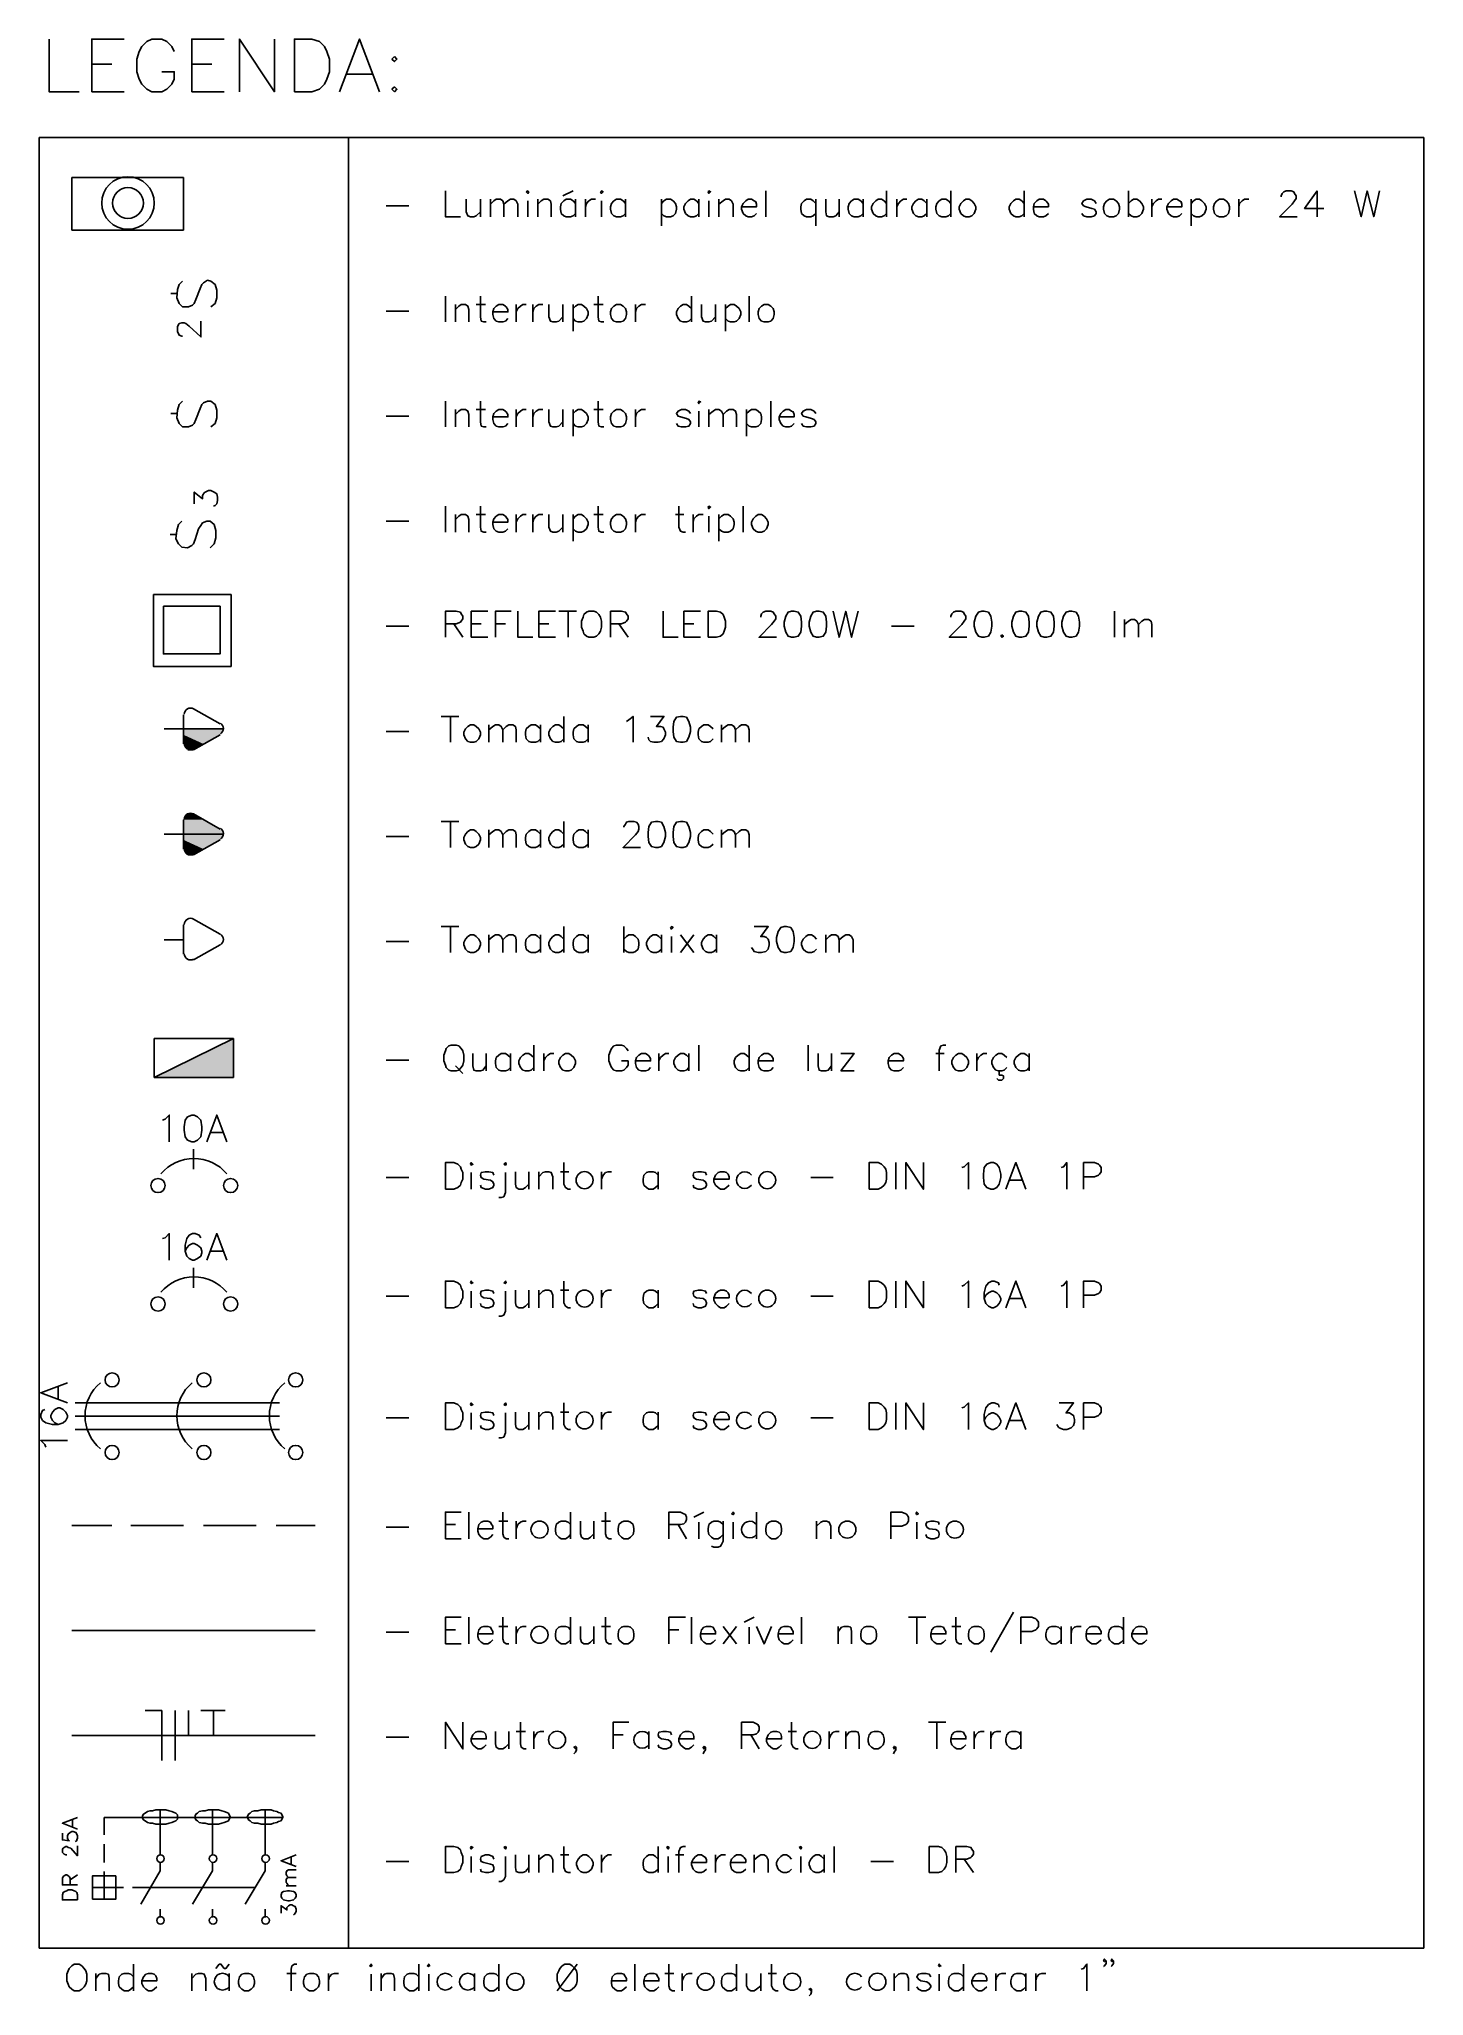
# Model space of a CAD drawing. Header units: millimetres. Extents: x 58 to 939, y 54 to 473.
# Drawn here: x 868.3 to 938.6, y 87.6 to 186.9 of the extents above; entities that cross this region are included whole.
import ezdxf

# ---------------------------------------------------------------- set-up
doc = ezdxf.new("R2010")
doc.units = ezdxf.units.MM
doc.layers.add('PDF_Geometry', color=7, linetype='Continuous')
doc.layers.add('PDF_Solid Fills', color=7, linetype='Continuous')

msp = doc.modelspace()

# ---------------------------------------------------------------- linework, layer by layer
at = {"layer": 'PDF_Geometry', "lineweight": -3}
for points in [[(868.843, 186.912), (868.843, 184.245), (870.367, 184.245)], [(871.002, 184.245), (871.002, 186.912), (872.653, 186.912)], [(875.193, 186.277), (875.066, 186.531), (874.812, 186.785), (874.558, 186.912), (874.05, 186.912), (873.796, 186.785), (873.542, 186.531), (873.415, 186.277), (873.288, 185.896), (873.288, 185.261), (873.415, 184.88), (873.542, 184.626), (873.796, 184.372), (874.05, 184.245), (874.558, 184.245), (874.812, 184.372), (875.066, 184.626), (875.193, 184.88), (875.193, 185.261), (874.558, 185.261)], [(876.082, 184.245), (876.082, 186.912), (877.733, 186.912)], [(878.495, 184.245), (878.495, 186.912), (880.273, 184.245), (880.273, 186.912)], [(883.575, 184.245), (884.591, 186.912), (885.607, 184.245)], [(871.002, 185.642), (872.018, 185.642)], [(876.082, 185.642), (877.098, 185.642)], [(883.956, 185.134), (885.226, 185.134)], [(871.002, 184.245), (872.653, 184.245)], [(876.082, 184.245), (877.733, 184.245)], [(868.335, 181.917), (868.335, 90.008)], [(868.335, 181.917), (938.61, 181.917)], [(884.041, 181.917), (884.041, 90.008)], [(938.61, 181.917), (938.61, 90.008)], [(869.986, 179.885), (869.986, 177.218)], [(875.659, 179.885), (869.986, 179.885)], [(875.659, 177.218), (875.659, 179.885)], [(888.952, 179.207), (888.952, 177.895), (889.714, 177.895)], [(890.01, 178.784), (890.01, 178.149), (890.095, 177.937), (890.222, 177.895), (890.391, 177.895), (890.518, 177.937), (890.73, 178.149)], [(890.73, 178.784), (890.73, 177.895)], [(891.238, 178.784), (891.238, 177.895)], [(891.238, 178.53), (891.407, 178.699), (891.534, 178.784), (891.746, 178.784), (891.873, 178.699), (891.915, 178.53), (891.915, 177.895)], [(891.915, 178.53), (892.127, 178.699), (892.254, 178.784), (892.423, 178.784), (892.55, 178.699), (892.635, 178.53), (892.635, 177.895)], [(893.651, 178.784), (893.651, 177.895)], [(893.651, 178.53), (893.82, 178.699), (893.947, 178.784), (894.159, 178.784), (894.286, 178.699), (894.328, 178.53), (894.328, 177.895)], [(895.556, 178.572), (895.429, 178.699), (895.302, 178.784), (895.09, 178.784), (894.963, 178.699), (894.836, 178.572), (894.794, 178.403), (894.794, 178.276), (894.836, 178.064), (894.963, 177.937), (895.09, 177.895), (895.302, 177.895), (895.429, 177.937), (895.556, 178.064)], [(894.921, 178.953), (895.429, 179.207)], [(895.556, 178.784), (895.556, 177.895)], [(896.064, 178.784), (896.064, 177.895)], [(896.064, 178.403), (896.106, 178.572), (896.233, 178.699), (896.36, 178.784), (896.572, 178.784)], [(898.096, 178.572), (897.969, 178.699), (897.842, 178.784), (897.63, 178.784), (897.503, 178.699), (897.376, 178.572), (897.334, 178.403), (897.334, 178.276), (897.376, 178.064), (897.503, 177.937), (897.63, 177.895), (897.842, 177.895), (897.969, 177.937), (898.096, 178.064)], [(898.096, 178.784), (898.096, 177.895)], [(899.916, 178.784), (899.916, 177.429)], [(899.916, 178.572), (900.043, 178.699), (900.17, 178.784), (900.382, 178.784), (900.509, 178.699), (900.636, 178.572), (900.679, 178.403), (900.679, 178.276), (900.636, 178.064), (900.509, 177.937), (900.382, 177.895), (900.17, 177.895), (900.043, 177.937), (899.916, 178.064)], [(901.822, 178.572), (901.695, 178.699), (901.568, 178.784), (901.398, 178.784), (901.271, 178.699), (901.144, 178.572), (901.06, 178.403), (901.06, 178.276), (901.144, 178.064), (901.271, 177.937), (901.398, 177.895), (901.568, 177.895), (901.695, 177.937), (901.822, 178.064)], [(901.822, 178.784), (901.822, 177.895)], [(902.838, 178.784), (902.838, 177.895)], [(902.838, 178.53), (903.049, 178.699), (903.176, 178.784), (903.346, 178.784), (903.473, 178.699), (903.557, 178.53), (903.557, 177.895)], [(903.981, 178.403), (904.743, 178.403), (904.743, 178.53), (904.7, 178.657), (904.616, 178.699), (904.489, 178.784), (904.319, 178.784), (904.192, 178.699), (904.065, 178.572), (903.981, 178.403), (903.981, 178.276), (904.065, 178.064), (904.192, 177.937), (904.319, 177.895), (904.489, 177.895), (904.616, 177.937), (904.743, 178.064)], [(905.208, 179.207), (905.208, 177.895)], [(907.748, 178.572), (907.621, 178.699), (907.494, 178.784), (907.283, 178.784), (907.156, 178.699), (907.029, 178.572), (906.986, 178.403), (906.986, 178.276), (907.029, 178.064), (907.156, 177.937), (907.283, 177.895), (907.494, 177.895), (907.621, 177.937), (907.748, 178.064)], [(907.748, 178.784), (907.748, 177.429)], [(908.256, 178.784), (908.256, 178.149), (908.299, 177.937), (908.426, 177.895), (908.637, 177.895), (908.764, 177.937), (908.934, 178.149)], [(908.934, 178.784), (908.934, 177.895)], [(910.161, 178.572), (910.034, 178.699), (909.907, 178.784), (909.696, 178.784), (909.569, 178.699), (909.442, 178.572), (909.399, 178.403), (909.399, 178.276), (909.442, 178.064), (909.569, 177.937), (909.696, 177.895), (909.907, 177.895), (910.034, 177.937), (910.161, 178.064)], [(910.161, 178.784), (910.161, 177.895)], [(911.347, 178.572), (911.22, 178.699), (911.093, 178.784), (910.924, 178.784), (910.797, 178.699), (910.67, 178.572), (910.585, 178.403), (910.585, 178.276), (910.67, 178.064), (910.797, 177.937), (910.924, 177.895), (911.093, 177.895), (911.22, 177.937), (911.347, 178.064)], [(911.347, 179.207), (911.347, 177.895)], [(911.855, 178.784), (911.855, 177.895)], [(911.855, 178.403), (911.94, 178.572), (912.067, 178.699), (912.194, 178.784), (912.363, 178.784)], [(913.379, 178.572), (913.252, 178.699), (913.125, 178.784), (912.956, 178.784), (912.829, 178.699), (912.702, 178.572), (912.617, 178.403), (912.617, 178.276), (912.702, 178.064), (912.829, 177.937), (912.956, 177.895), (913.125, 177.895), (913.252, 177.937), (913.379, 178.064)], [(913.379, 178.784), (913.379, 177.895)], [(914.607, 178.572), (914.48, 178.699), (914.353, 178.784), (914.141, 178.784), (914.014, 178.699), (913.887, 178.572), (913.845, 178.403), (913.845, 178.276), (913.887, 178.064), (914.014, 177.937), (914.141, 177.895), (914.353, 177.895), (914.48, 177.937), (914.607, 178.064)], [(914.607, 179.207), (914.607, 177.895)], [(918.332, 178.572), (918.205, 178.699), (918.078, 178.784), (917.909, 178.784), (917.782, 178.699), (917.655, 178.572), (917.57, 178.403), (917.57, 178.276), (917.655, 178.064), (917.782, 177.937), (917.909, 177.895), (918.078, 177.895), (918.205, 177.937), (918.332, 178.064)], [(918.332, 179.207), (918.332, 177.895)], [(918.798, 178.403), (919.56, 178.403), (919.56, 178.53), (919.475, 178.657), (919.433, 178.699), (919.306, 178.784), (919.094, 178.784), (918.967, 178.699), (918.84, 178.572), (918.798, 178.403), (918.798, 178.276), (918.84, 178.064), (918.967, 177.937), (919.094, 177.895), (919.306, 177.895), (919.433, 177.937), (919.56, 178.064)], [(921.973, 178.572), (921.888, 178.699), (921.719, 178.784), (921.507, 178.784), (921.338, 178.699), (921.253, 178.572), (921.338, 178.445), (921.465, 178.403), (921.761, 178.318), (921.888, 178.276), (921.973, 178.149), (921.973, 178.064), (921.888, 177.937), (921.719, 177.895), (921.507, 177.895), (921.338, 177.937), (921.253, 178.064)], [(923.624, 179.207), (923.624, 177.895)], [(923.624, 178.572), (923.751, 178.699), (923.878, 178.784), (924.047, 178.784), (924.174, 178.699), (924.301, 178.572), (924.386, 178.403), (924.386, 178.276), (924.301, 178.064), (924.174, 177.937), (924.047, 177.895), (923.878, 177.895), (923.751, 177.937), (923.624, 178.064)], [(924.809, 178.784), (924.809, 177.895)], [(924.809, 178.403), (924.894, 178.572), (925.021, 178.699), (925.148, 178.784), (925.317, 178.784)], [(925.571, 178.403), (926.333, 178.403), (926.333, 178.53), (926.291, 178.657), (926.206, 178.699), (926.079, 178.784), (925.91, 178.784), (925.783, 178.699), (925.656, 178.572), (925.571, 178.403), (925.571, 178.276), (925.656, 178.064), (925.783, 177.937), (925.91, 177.895), (926.079, 177.895), (926.206, 177.937), (926.333, 178.064)], [(926.799, 178.784), (926.799, 177.429)], [(926.799, 178.572), (926.926, 178.699), (927.053, 178.784), (927.222, 178.784), (927.349, 178.699), (927.476, 178.572), (927.561, 178.403), (927.561, 178.276), (927.476, 178.064), (927.349, 177.937), (927.222, 177.895), (927.053, 177.895), (926.926, 177.937), (926.799, 178.064)], [(929.212, 178.784), (929.212, 177.895)], [(929.212, 178.403), (929.254, 178.572), (929.381, 178.699), (929.509, 178.784), (929.72, 178.784)], [(931.371, 178.911), (931.371, 178.953), (931.414, 179.08), (931.498, 179.165), (931.625, 179.207), (931.879, 179.207), (932.006, 179.165), (932.049, 179.08), (932.133, 178.953), (932.133, 178.826), (932.049, 178.699), (931.922, 178.53), (931.287, 177.895), (932.176, 177.895)], [(933.192, 179.207), (932.557, 178.318), (933.53, 178.318)], [(933.192, 179.207), (933.192, 177.895)], [(935.097, 179.207), (935.435, 177.895), (935.732, 179.207), (936.07, 177.895), (936.367, 179.207)], [(885.946, 178.445), (887.089, 178.445)], [(893.143, 178.699), (893.143, 177.895)], [(896.868, 178.699), (896.868, 177.895)], [(902.33, 178.699), (902.33, 177.895)], [(875.659, 177.218), (869.986, 177.218)], [(875.362, 174), (875.024, 174)], [(875.32, 173.789), (875.362, 174.212)], [(875.362, 174.212), (875.447, 174.466)], [(875.447, 174.466), (875.616, 174.635)], [(876.505, 174.254), (876.294, 173.704)], [(876.59, 174.466), (876.505, 174.254)], [(876.675, 174.551), (876.59, 174.466)], [(876.886, 174.678), (876.675, 174.551)], [(877.056, 174.635), (876.886, 174.678)], [(877.267, 174.466), (877.056, 174.635)], [(877.352, 174.17), (877.267, 174.466)], [(877.352, 173.789), (877.352, 174.17)], [(888.952, 173.873), (888.952, 172.561)], [(890.73, 173.873), (890.73, 172.815), (890.772, 172.603), (890.899, 172.561), (891.026, 172.561)], [(896.699, 173.873), (896.699, 172.815), (896.741, 172.603), (896.868, 172.561), (896.995, 172.561)], [(901.441, 173.873), (901.441, 172.561)], [(904.362, 173.873), (904.362, 172.561)], [(875.447, 173.492), (875.32, 173.789)], [(875.616, 173.323), (875.447, 173.492)], [(875.913, 173.323), (875.616, 173.323)], [(876.124, 173.408), (875.913, 173.323)], [(876.209, 173.492), (876.124, 173.408)], [(876.294, 173.704), (876.209, 173.492)], [(877.056, 173.323), (877.267, 173.492)], [(877.267, 173.492), (877.352, 173.789)], [(885.946, 173.111), (887.089, 173.111)], [(889.46, 173.45), (889.46, 172.561)], [(889.46, 173.196), (889.629, 173.365), (889.756, 173.45), (889.968, 173.45), (890.095, 173.365), (890.137, 173.196), (890.137, 172.561)], [(890.518, 173.45), (890.984, 173.45)], [(891.365, 173.069), (892.127, 173.069), (892.127, 173.196), (892.042, 173.323), (892, 173.365), (891.873, 173.45), (891.661, 173.45), (891.534, 173.365), (891.407, 173.238), (891.365, 173.069), (891.365, 172.942), (891.407, 172.73), (891.534, 172.603), (891.661, 172.561), (891.873, 172.561), (892, 172.603), (892.127, 172.73)], [(892.55, 173.45), (892.55, 172.561)], [(892.55, 173.069), (892.635, 173.238), (892.762, 173.365), (892.889, 173.45), (893.058, 173.45)], [(893.397, 173.45), (893.397, 172.561)], [(893.397, 173.069), (893.439, 173.238), (893.566, 173.365), (893.693, 173.45), (893.905, 173.45)], [(894.201, 173.45), (894.201, 172.815), (894.286, 172.603), (894.413, 172.561), (894.582, 172.561), (894.709, 172.603), (894.921, 172.815)], [(894.921, 173.45), (894.921, 172.561)], [(895.429, 173.45), (895.429, 172.095)], [(895.429, 173.238), (895.556, 173.365), (895.683, 173.45), (895.852, 173.45), (895.979, 173.365), (896.106, 173.238), (896.191, 173.069), (896.191, 172.942), (896.106, 172.73), (895.979, 172.603), (895.852, 172.561), (895.683, 172.561), (895.556, 172.603), (895.429, 172.73)], [(896.487, 173.45), (896.953, 173.45)], [(898.604, 173.45), (898.604, 172.561)], [(898.604, 173.069), (898.646, 173.238), (898.773, 173.365), (898.9, 173.45), (899.112, 173.45)], [(901.441, 173.238), (901.314, 173.365), (901.187, 173.45), (901.017, 173.45), (900.89, 173.365), (900.763, 173.238), (900.679, 173.069), (900.679, 172.942), (900.763, 172.73), (900.89, 172.603), (901.017, 172.561), (901.187, 172.561), (901.314, 172.603), (901.441, 172.73)], [(901.949, 173.45), (901.949, 172.815), (902.033, 172.603), (902.16, 172.561), (902.33, 172.561), (902.457, 172.603), (902.668, 172.815)], [(902.668, 173.45), (902.668, 172.561)], [(903.176, 173.45), (903.176, 172.095)], [(903.176, 173.238), (903.303, 173.365), (903.43, 173.45), (903.6, 173.45), (903.727, 173.365), (903.854, 173.238), (903.938, 173.069), (903.938, 172.942), (903.854, 172.73), (903.727, 172.603), (903.6, 172.561), (903.43, 172.561), (903.303, 172.603), (903.176, 172.73)], [(875.616, 171.841), (875.574, 171.841), (875.447, 171.884), (875.405, 171.968), (875.362, 172.053), (875.362, 172.307), (875.405, 172.434), (875.447, 172.476), (875.574, 172.519), (875.701, 172.519), (875.786, 172.476), (875.955, 172.349), (876.548, 171.799), (876.548, 172.603)], [(875.362, 167.904), (875.024, 167.904)], [(875.32, 167.692), (875.362, 168.073)], [(875.362, 168.073), (875.447, 168.37)], [(875.447, 168.37), (875.616, 168.539)], [(876.505, 168.158), (876.294, 167.608)], [(876.59, 168.37), (876.505, 168.158)], [(876.675, 168.454), (876.59, 168.37)], [(876.886, 168.539), (876.675, 168.454)], [(877.056, 168.539), (876.886, 168.539)], [(877.267, 168.37), (877.056, 168.539)], [(877.352, 168.073), (877.267, 168.37)], [(877.352, 167.692), (877.352, 168.073)], [(888.952, 168.539), (888.952, 167.227)], [(889.46, 168.116), (889.46, 167.227)], [(889.46, 167.862), (889.629, 168.031), (889.756, 168.116), (889.968, 168.116), (890.095, 168.031), (890.137, 167.862), (890.137, 167.227)], [(890.518, 168.116), (890.984, 168.116)], [(890.73, 168.539), (890.73, 167.481), (890.772, 167.269), (890.899, 167.227), (891.026, 167.227)], [(891.365, 167.735), (892.127, 167.735), (892.127, 167.862), (892.042, 167.989), (892, 168.031), (891.873, 168.116), (891.661, 168.116), (891.534, 168.031), (891.407, 167.904), (891.365, 167.735), (891.365, 167.608), (891.407, 167.396), (891.534, 167.269), (891.661, 167.227), (891.873, 167.227), (892, 167.269), (892.127, 167.396)], [(892.55, 168.116), (892.55, 167.227)], [(892.55, 167.735), (892.635, 167.904), (892.762, 168.031), (892.889, 168.116), (893.058, 168.116)], [(893.397, 168.116), (893.397, 167.227)], [(893.397, 167.735), (893.439, 167.904), (893.566, 168.031), (893.693, 168.116), (893.905, 168.116)], [(894.201, 168.116), (894.201, 167.481), (894.286, 167.269), (894.413, 167.227), (894.582, 167.227), (894.709, 167.269), (894.921, 167.481)], [(894.921, 168.116), (894.921, 167.227)], [(895.429, 168.116), (895.429, 166.761)], [(895.429, 167.904), (895.556, 168.031), (895.683, 168.116), (895.852, 168.116), (895.979, 168.031), (896.106, 167.904), (896.191, 167.735), (896.191, 167.608), (896.106, 167.396), (895.979, 167.269), (895.852, 167.227), (895.683, 167.227), (895.556, 167.269), (895.429, 167.396)], [(896.487, 168.116), (896.953, 168.116)], [(896.699, 168.539), (896.699, 167.481), (896.741, 167.269), (896.868, 167.227), (896.995, 167.227)], [(898.604, 168.116), (898.604, 167.227)], [(898.604, 167.735), (898.646, 167.904), (898.773, 168.031), (898.9, 168.116), (899.112, 168.116)], [(901.398, 167.904), (901.314, 168.031), (901.144, 168.116), (900.933, 168.116), (900.763, 168.031), (900.679, 167.904), (900.763, 167.777), (900.89, 167.735), (901.187, 167.65), (901.314, 167.608), (901.398, 167.481), (901.398, 167.396), (901.314, 167.269), (901.144, 167.227), (900.933, 167.227), (900.763, 167.269), (900.679, 167.396)], [(901.822, 168.031), (901.822, 167.227)], [(902.33, 168.116), (902.33, 167.227)], [(902.33, 167.862), (902.541, 168.031), (902.668, 168.116), (902.838, 168.116), (902.965, 168.031), (903.049, 167.862), (903.049, 167.227)], [(903.049, 167.862), (903.219, 168.031), (903.346, 168.116), (903.557, 168.116), (903.684, 168.031), (903.727, 167.862), (903.727, 167.227)], [(904.235, 168.116), (904.235, 166.761)], [(904.235, 167.904), (904.362, 168.031), (904.489, 168.116), (904.7, 168.116), (904.827, 168.031), (904.954, 167.904), (904.997, 167.735), (904.997, 167.608), (904.954, 167.396), (904.827, 167.269), (904.7, 167.227), (904.489, 167.227), (904.362, 167.269), (904.235, 167.396)], [(905.462, 168.539), (905.462, 167.227)], [(905.886, 167.735), (906.648, 167.735), (906.648, 167.862), (906.605, 167.989), (906.521, 168.031), (906.394, 168.116), (906.224, 168.116), (906.097, 168.031), (905.97, 167.904), (905.886, 167.735), (905.886, 167.608), (905.97, 167.396), (906.097, 167.269), (906.224, 167.227), (906.394, 167.227), (906.521, 167.269), (906.648, 167.396)], [(907.748, 167.904), (907.664, 168.031), (907.494, 168.116), (907.283, 168.116), (907.113, 168.031), (907.029, 167.904), (907.113, 167.777), (907.24, 167.735), (907.537, 167.65), (907.664, 167.608), (907.748, 167.481), (907.748, 167.396), (907.664, 167.269), (907.494, 167.227), (907.283, 167.227), (907.113, 167.269), (907.029, 167.396)], [(875.447, 167.396), (875.32, 167.692)], [(875.616, 167.227), (875.447, 167.396)], [(875.913, 167.227), (875.616, 167.227)], [(876.124, 167.311), (875.913, 167.227)], [(876.209, 167.396), (876.124, 167.311)], [(876.294, 167.608), (876.209, 167.396)], [(877.056, 167.227), (877.267, 167.396)], [(877.267, 167.396), (877.352, 167.692)], [(885.946, 167.777), (887.089, 167.777)], [(876.209, 163.332), (876.209, 163.925), (876.632, 163.586), (876.632, 163.755), (876.717, 163.882), (876.759, 163.925), (876.929, 164.009), (877.056, 164.009), (877.225, 163.925), (877.352, 163.84), (877.394, 163.671), (877.394, 163.501), (877.352, 163.332), (877.267, 163.247), (877.183, 163.205)], [(888.952, 163.205), (888.952, 161.892)], [(890.73, 163.205), (890.73, 162.146), (890.772, 161.935), (890.899, 161.892), (891.026, 161.892)], [(896.699, 163.205), (896.699, 162.146), (896.741, 161.935), (896.868, 161.892), (896.995, 161.892)], [(900.806, 163.205), (900.806, 162.146), (900.89, 161.935), (901.017, 161.892), (901.144, 161.892)], [(904.065, 163.205), (904.065, 161.892)], [(875.278, 161.554), (875.32, 161.977)], [(875.32, 161.977), (875.405, 162.274)], [(875.405, 162.274), (875.574, 162.443)], [(876.421, 162.062), (876.251, 161.511)], [(876.548, 162.231), (876.421, 162.062)], [(876.632, 162.358), (876.548, 162.231)], [(876.844, 162.443), (876.632, 162.358)], [(877.013, 162.443), (876.844, 162.443)], [(877.225, 162.274), (877.013, 162.443)], [(877.31, 161.977), (877.225, 162.274)], [(877.31, 161.596), (877.31, 161.977)], [(885.946, 162.443), (887.089, 162.443)], [(889.46, 162.782), (889.46, 161.892)], [(889.46, 162.528), (889.629, 162.697), (889.756, 162.782), (889.968, 162.782), (890.095, 162.697), (890.137, 162.528), (890.137, 161.892)], [(890.518, 162.782), (890.984, 162.782)], [(891.365, 162.401), (892.127, 162.401), (892.127, 162.528), (892.042, 162.655), (892, 162.697), (891.873, 162.782), (891.661, 162.782), (891.534, 162.697), (891.407, 162.57), (891.365, 162.401), (891.365, 162.274), (891.407, 162.062), (891.534, 161.935), (891.661, 161.892), (891.873, 161.892), (892, 161.935), (892.127, 162.062)], [(892.55, 162.782), (892.55, 161.892)], [(892.55, 162.401), (892.635, 162.57), (892.762, 162.697), (892.889, 162.782), (893.058, 162.782)], [(893.397, 162.782), (893.397, 161.892)], [(893.397, 162.401), (893.439, 162.57), (893.566, 162.697), (893.693, 162.782), (893.905, 162.782)], [(894.201, 162.782), (894.201, 162.146), (894.286, 161.935), (894.413, 161.892), (894.582, 161.892), (894.709, 161.935), (894.921, 162.146)], [(894.921, 162.782), (894.921, 161.892)], [(895.429, 162.782), (895.429, 161.427)], [(895.429, 162.57), (895.556, 162.697), (895.683, 162.782), (895.852, 162.782), (895.979, 162.697), (896.106, 162.57), (896.191, 162.401), (896.191, 162.274), (896.106, 162.062), (895.979, 161.935), (895.852, 161.892), (895.683, 161.892), (895.556, 161.935), (895.429, 162.062)], [(896.487, 162.782), (896.953, 162.782)], [(898.604, 162.782), (898.604, 161.892)], [(898.604, 162.401), (898.646, 162.57), (898.773, 162.697), (898.9, 162.782), (899.112, 162.782)], [(900.636, 162.782), (901.06, 162.782)], [(901.525, 162.782), (901.525, 161.892)], [(901.525, 162.401), (901.568, 162.57), (901.695, 162.697), (901.822, 162.782), (902.033, 162.782)], [(902.33, 162.697), (902.33, 161.892)], [(902.838, 162.782), (902.838, 161.427)], [(902.838, 162.57), (902.965, 162.697), (903.092, 162.782), (903.303, 162.782), (903.43, 162.697), (903.557, 162.57), (903.6, 162.401), (903.6, 162.274), (903.557, 162.062), (903.43, 161.935), (903.303, 161.892), (903.092, 161.892), (902.965, 161.935), (902.838, 162.062)], [(875.278, 161.765), (874.981, 161.765)], [(875.405, 161.3), (875.278, 161.554)], [(875.574, 161.13), (875.405, 161.3)], [(875.87, 161.088), (875.574, 161.13)], [(876.082, 161.215), (875.87, 161.088)], [(876.167, 161.3), (876.082, 161.215)], [(876.251, 161.511), (876.167, 161.3)], [(877.013, 161.088), (877.225, 161.3)], [(877.225, 161.3), (877.31, 161.596)], [(885.946, 157.109), (887.089, 157.109)], [(888.952, 156.558), (888.952, 157.871), (889.502, 157.871), (889.714, 157.828), (889.756, 157.744), (889.841, 157.617), (889.841, 157.49), (889.756, 157.363), (889.714, 157.32), (889.502, 157.236), (888.952, 157.236)], [(889.375, 157.236), (889.841, 156.558)], [(890.264, 156.558), (890.264, 157.871), (891.111, 157.871)], [(890.264, 157.236), (890.772, 157.236)], [(891.492, 156.558), (891.492, 157.871), (892.296, 157.871)], [(891.492, 157.236), (892, 157.236)], [(892.635, 157.871), (892.635, 156.558), (893.397, 156.558)], [(893.693, 156.558), (893.693, 157.871), (894.54, 157.871)], [(893.693, 157.236), (894.201, 157.236)], [(894.709, 157.871), (895.598, 157.871)], [(895.175, 157.871), (895.175, 156.558)], [(897.334, 156.558), (897.334, 157.871), (897.884, 157.871), (898.096, 157.828), (898.138, 157.744), (898.223, 157.617), (898.223, 157.49), (898.138, 157.363), (898.096, 157.32), (897.884, 157.236), (897.334, 157.236)], [(897.757, 157.236), (898.223, 156.558)], [(900.001, 157.871), (900.001, 156.558), (900.763, 156.558)], [(901.06, 156.558), (901.06, 157.871), (901.906, 157.871)], [(901.06, 157.236), (901.568, 157.236)], [(904.954, 157.574), (904.954, 157.617), (904.997, 157.744), (905.081, 157.828), (905.208, 157.871), (905.462, 157.871), (905.589, 157.828), (905.632, 157.744), (905.716, 157.617), (905.716, 157.49), (905.632, 157.363), (905.505, 157.193), (904.87, 156.558), (905.759, 156.558)], [(908.637, 157.871), (908.934, 156.558), (909.272, 157.871), (909.569, 156.558), (909.907, 157.871)], [(911.601, 157.109), (912.744, 157.109)], [(914.607, 157.574), (914.607, 157.617), (914.649, 157.744), (914.734, 157.828), (914.861, 157.871), (915.115, 157.871), (915.242, 157.828), (915.284, 157.744), (915.369, 157.617), (915.369, 157.49), (915.284, 157.363), (915.157, 157.193), (914.522, 156.558), (915.411, 156.558)], [(922.904, 157.871), (922.904, 156.558)], [(923.412, 157.447), (923.412, 156.558)], [(923.412, 157.193), (923.624, 157.363), (923.751, 157.447), (923.92, 157.447), (924.047, 157.363), (924.132, 157.193), (924.132, 156.558)], [(924.132, 157.193), (924.301, 157.363), (924.428, 157.447), (924.64, 157.447), (924.767, 157.363), (924.809, 157.193), (924.809, 156.558)], [(890.264, 156.558), (891.111, 156.558)], [(893.693, 156.558), (894.54, 156.558)], [(901.06, 156.558), (901.906, 156.558)], [(875.659, 152.621), (875.659, 151.901)], [(877.521, 152.155), (876.167, 152.918)], [(888.74, 152.536), (889.629, 152.536)], [(889.206, 152.536), (889.206, 151.224)], [(891.153, 152.113), (891.153, 151.224)], [(891.153, 151.859), (891.365, 152.028), (891.492, 152.113), (891.661, 152.113), (891.788, 152.028), (891.873, 151.859), (891.873, 151.224)], [(891.873, 151.859), (892.042, 152.028), (892.169, 152.113), (892.381, 152.113), (892.508, 152.028), (892.55, 151.859), (892.55, 151.224)], [(893.778, 151.901), (893.651, 152.028), (893.524, 152.113), (893.312, 152.113), (893.185, 152.028), (893.058, 151.901), (893.016, 151.732), (893.016, 151.605), (893.058, 151.393), (893.185, 151.266), (893.312, 151.224), (893.524, 151.224), (893.651, 151.266), (893.778, 151.393)], [(893.778, 152.113), (893.778, 151.224)], [(894.963, 151.901), (894.836, 152.028), (894.709, 152.113), (894.54, 152.113), (894.413, 152.028), (894.286, 151.901), (894.201, 151.732), (894.201, 151.605), (894.286, 151.393), (894.413, 151.266), (894.54, 151.224), (894.709, 151.224), (894.836, 151.266), (894.963, 151.393)], [(894.963, 152.536), (894.963, 151.224)], [(896.191, 151.901), (896.064, 152.028), (895.937, 152.113), (895.725, 152.113), (895.598, 152.028), (895.471, 151.901), (895.429, 151.732), (895.429, 151.605), (895.471, 151.393), (895.598, 151.266), (895.725, 151.224), (895.937, 151.224), (896.064, 151.266), (896.191, 151.393)], [(896.191, 152.113), (896.191, 151.224)], [(898.138, 152.282), (898.265, 152.367), (898.477, 152.536), (898.477, 151.224)], [(899.366, 152.536), (900.043, 152.536), (899.662, 152.028), (899.874, 152.028), (900.001, 151.986), (900.043, 151.901), (900.128, 151.732), (900.128, 151.605), (900.043, 151.393), (899.916, 151.266), (899.747, 151.224), (899.535, 151.224), (899.366, 151.266), (899.281, 151.351), (899.239, 151.478)], [(902.541, 151.901), (902.414, 152.028), (902.287, 152.113), (902.076, 152.113), (901.949, 152.028), (901.822, 151.901), (901.779, 151.732), (901.779, 151.605), (901.822, 151.393), (901.949, 151.266), (902.076, 151.224), (902.287, 151.224), (902.414, 151.266), (902.541, 151.393)], [(902.965, 152.113), (902.965, 151.224)], [(902.965, 151.859), (903.176, 152.028), (903.303, 152.113), (903.473, 152.113), (903.6, 152.028), (903.684, 151.859), (903.684, 151.224)], [(903.684, 151.859), (903.854, 152.028), (903.981, 152.113), (904.192, 152.113), (904.319, 152.028), (904.362, 151.859), (904.362, 151.224)], [(874.685, 151.901), (875.659, 151.901)], [(875.659, 151.901), (875.659, 151.139)], [(875.659, 151.901), (877.691, 151.901)], [(876.167, 150.843), (877.521, 151.605)], [(885.946, 151.774), (887.089, 151.774)], [(875.659, 147.287), (875.659, 146.567)], [(877.521, 146.821), (876.167, 147.583)], [(888.74, 147.202), (889.629, 147.202)], [(889.206, 147.202), (889.206, 145.89)], [(894.963, 147.202), (894.963, 145.89)], [(898.011, 146.906), (898.011, 146.948), (898.096, 147.075), (898.138, 147.16), (898.265, 147.202), (898.519, 147.202), (898.646, 147.16), (898.731, 147.075), (898.773, 146.948), (898.773, 146.821), (898.731, 146.694), (898.604, 146.525), (897.969, 145.89), (898.858, 145.89)], [(874.685, 146.567), (875.659, 146.567)], [(877.691, 146.567), (875.659, 146.567), (877.691, 146.567)], [(875.659, 146.567), (875.659, 145.805)], [(876.167, 145.509), (877.521, 146.271)], [(885.946, 146.44), (887.089, 146.44)], [(891.153, 146.779), (891.153, 145.89)], [(891.153, 146.525), (891.365, 146.694), (891.492, 146.779), (891.661, 146.779), (891.788, 146.694), (891.873, 146.525), (891.873, 145.89)], [(891.873, 146.525), (892.042, 146.694), (892.169, 146.779), (892.381, 146.779), (892.508, 146.694), (892.55, 146.525), (892.55, 145.89)], [(893.778, 146.567), (893.651, 146.694), (893.524, 146.779), (893.312, 146.779), (893.185, 146.694), (893.058, 146.567), (893.016, 146.398), (893.016, 146.271), (893.058, 146.059), (893.185, 145.932), (893.312, 145.89), (893.524, 145.89), (893.651, 145.932), (893.778, 146.059)], [(893.778, 146.779), (893.778, 145.89)], [(894.963, 146.567), (894.836, 146.694), (894.709, 146.779), (894.54, 146.779), (894.413, 146.694), (894.286, 146.567), (894.201, 146.398), (894.201, 146.271), (894.286, 146.059), (894.413, 145.932), (894.54, 145.89), (894.709, 145.89), (894.836, 145.932), (894.963, 146.059)], [(896.191, 146.567), (896.064, 146.694), (895.937, 146.779), (895.725, 146.779), (895.598, 146.694), (895.471, 146.567), (895.429, 146.398), (895.429, 146.271), (895.471, 146.059), (895.598, 145.932), (895.725, 145.89), (895.937, 145.89), (896.064, 145.932), (896.191, 146.059)], [(896.191, 146.779), (896.191, 145.89)], [(902.541, 146.567), (902.414, 146.694), (902.287, 146.779), (902.076, 146.779), (901.949, 146.694), (901.822, 146.567), (901.779, 146.398), (901.779, 146.271), (901.822, 146.059), (901.949, 145.932), (902.076, 145.89), (902.287, 145.89), (902.414, 145.932), (902.541, 146.059)], [(902.965, 146.779), (902.965, 145.89)], [(902.965, 146.525), (903.176, 146.694), (903.303, 146.779), (903.473, 146.779), (903.6, 146.694), (903.684, 146.525), (903.684, 145.89)], [(903.684, 146.525), (903.854, 146.694), (903.981, 146.779), (904.192, 146.779), (904.319, 146.694), (904.362, 146.525), (904.362, 145.89)], [(877.521, 141.487), (876.167, 142.249)], [(874.685, 141.191), (875.659, 141.191)], [(875.659, 141.953), (875.659, 141.191)], [(875.659, 141.191), (875.659, 140.471)], [(885.946, 141.106), (887.089, 141.106)], [(888.74, 141.868), (889.629, 141.868)], [(889.206, 141.868), (889.206, 140.556)], [(891.153, 141.445), (891.153, 140.556)], [(891.153, 141.191), (891.365, 141.36), (891.492, 141.445), (891.661, 141.445), (891.788, 141.36), (891.873, 141.191), (891.873, 140.556)], [(891.873, 141.191), (892.042, 141.36), (892.169, 141.445), (892.381, 141.445), (892.508, 141.36), (892.55, 141.191), (892.55, 140.556)], [(893.778, 141.233), (893.651, 141.36), (893.524, 141.445), (893.312, 141.445), (893.185, 141.36), (893.058, 141.233), (893.016, 141.064), (893.016, 140.937), (893.058, 140.725), (893.185, 140.598), (893.312, 140.556), (893.524, 140.556), (893.651, 140.598), (893.778, 140.725)], [(893.778, 141.445), (893.778, 140.556)], [(894.963, 141.233), (894.836, 141.36), (894.709, 141.445), (894.54, 141.445), (894.413, 141.36), (894.286, 141.233), (894.201, 141.064), (894.201, 140.937), (894.286, 140.725), (894.413, 140.598), (894.54, 140.556), (894.709, 140.556), (894.836, 140.598), (894.963, 140.725)], [(894.963, 141.868), (894.963, 140.556)], [(896.191, 141.233), (896.064, 141.36), (895.937, 141.445), (895.725, 141.445), (895.598, 141.36), (895.471, 141.233), (895.429, 141.064), (895.429, 140.937), (895.471, 140.725), (895.598, 140.598), (895.725, 140.556), (895.937, 140.556), (896.064, 140.598), (896.191, 140.725)], [(896.191, 141.445), (896.191, 140.556)], [(898.011, 141.868), (898.011, 140.556)], [(898.011, 141.233), (898.138, 141.36), (898.265, 141.445), (898.477, 141.445), (898.604, 141.36), (898.731, 141.233), (898.773, 141.064), (898.773, 140.937), (898.731, 140.725), (898.604, 140.598), (898.477, 140.556), (898.265, 140.556), (898.138, 140.598), (898.011, 140.725)], [(899.916, 141.233), (899.789, 141.36), (899.662, 141.445), (899.493, 141.445), (899.366, 141.36), (899.239, 141.233), (899.154, 141.064), (899.154, 140.937), (899.239, 140.725), (899.366, 140.598), (899.493, 140.556), (899.662, 140.556), (899.789, 140.598), (899.916, 140.725)], [(899.916, 141.445), (899.916, 140.556)], [(900.424, 141.36), (900.424, 140.556)], [(900.89, 141.445), (901.568, 140.556)], [(901.568, 141.445), (900.89, 140.556)], [(902.711, 141.233), (902.584, 141.36), (902.457, 141.445), (902.287, 141.445), (902.16, 141.36), (902.033, 141.233), (901.949, 141.064), (901.949, 140.937), (902.033, 140.725), (902.16, 140.598), (902.287, 140.556), (902.457, 140.556), (902.584, 140.598), (902.711, 140.725)], [(902.711, 141.445), (902.711, 140.556)], [(904.616, 141.868), (905.335, 141.868), (904.954, 141.36), (905.124, 141.36), (905.251, 141.318), (905.335, 141.233), (905.378, 141.064), (905.378, 140.937), (905.335, 140.725), (905.208, 140.598), (904.997, 140.556), (904.827, 140.556), (904.616, 140.598), (904.573, 140.683), (904.489, 140.81)], [(907.791, 141.233), (907.664, 141.36), (907.537, 141.445), (907.367, 141.445), (907.24, 141.36), (907.113, 141.233), (907.029, 141.064), (907.029, 140.937), (907.113, 140.725), (907.24, 140.598), (907.367, 140.556), (907.537, 140.556), (907.664, 140.598), (907.791, 140.725)], [(908.256, 141.445), (908.256, 140.556)], [(908.256, 141.191), (908.426, 141.36), (908.553, 141.445), (908.764, 141.445), (908.891, 141.36), (908.934, 141.191), (908.934, 140.556)], [(908.934, 141.191), (909.145, 141.36), (909.272, 141.445), (909.442, 141.445), (909.569, 141.36), (909.653, 141.191), (909.653, 140.556)], [(876.167, 140.175), (877.521, 140.937)], [(874.177, 134.206), (878.199, 136.195)], [(878.199, 136.195), (874.177, 136.195)], [(874.177, 136.195), (874.177, 134.206)], [(878.199, 134.206), (878.199, 136.195)], [(885.946, 135.095), (887.089, 135.095)], [(890.349, 135.433), (890.349, 134.798), (890.391, 134.587), (890.518, 134.544), (890.73, 134.544), (890.857, 134.587), (891.026, 134.798)], [(891.026, 135.433), (891.026, 134.544)], [(892.254, 135.222), (892.127, 135.349), (892, 135.433), (891.788, 135.433), (891.661, 135.349), (891.534, 135.222), (891.492, 135.052), (891.492, 134.925), (891.534, 134.714), (891.661, 134.587), (891.788, 134.544), (892, 134.544), (892.127, 134.587), (892.254, 134.714)], [(892.254, 135.433), (892.254, 134.544)], [(893.439, 135.222), (893.312, 135.349), (893.185, 135.433), (893.016, 135.433), (892.889, 135.349), (892.762, 135.222), (892.677, 135.052), (892.677, 134.925), (892.762, 134.714), (892.889, 134.587), (893.016, 134.544), (893.185, 134.544), (893.312, 134.587), (893.439, 134.714)], [(893.439, 135.857), (893.439, 134.544)], [(893.947, 135.433), (893.947, 134.544)], [(893.947, 135.052), (894.032, 135.222), (894.159, 135.349), (894.286, 135.433), (894.455, 135.433)], [(898.223, 135.56), (898.138, 135.687), (898.011, 135.814), (897.884, 135.857), (897.63, 135.857), (897.503, 135.814), (897.376, 135.687), (897.334, 135.56), (897.249, 135.349), (897.249, 135.052), (897.334, 134.841), (897.376, 134.714), (897.503, 134.587), (897.63, 134.544), (897.884, 134.544), (898.011, 134.587), (898.138, 134.714), (898.223, 134.841), (898.223, 135.052), (897.884, 135.052)], [(898.604, 135.052), (899.366, 135.052), (899.366, 135.179), (899.281, 135.306), (899.239, 135.349), (899.112, 135.433), (898.9, 135.433), (898.773, 135.349), (898.646, 135.222), (898.604, 135.052), (898.604, 134.925), (898.646, 134.714), (898.773, 134.587), (898.9, 134.544), (899.112, 134.544), (899.239, 134.587), (899.366, 134.714)], [(899.789, 135.433), (899.789, 134.544)], [(899.789, 135.052), (899.874, 135.222), (900.001, 135.349), (900.128, 135.433), (900.297, 135.433)], [(901.314, 135.222), (901.187, 135.349), (901.06, 135.433), (900.89, 135.433), (900.763, 135.349), (900.636, 135.222), (900.551, 135.052), (900.551, 134.925), (900.636, 134.714), (900.763, 134.587), (900.89, 134.544), (901.06, 134.544), (901.187, 134.587), (901.314, 134.714)], [(901.314, 135.433), (901.314, 134.544)], [(901.822, 135.857), (901.822, 134.544)], [(904.362, 135.222), (904.235, 135.349), (904.108, 135.433), (903.938, 135.433), (903.811, 135.349), (903.684, 135.222), (903.6, 135.052), (903.6, 134.925), (903.684, 134.714), (903.811, 134.587), (903.938, 134.544), (904.108, 134.544), (904.235, 134.587), (904.362, 134.714)], [(904.362, 135.857), (904.362, 134.544)], [(904.827, 135.052), (905.589, 135.052), (905.589, 135.179), (905.505, 135.306), (905.462, 135.349), (905.335, 135.433), (905.124, 135.433), (904.997, 135.349), (904.87, 135.222), (904.827, 135.052), (904.827, 134.925), (904.87, 134.714), (904.997, 134.587), (905.124, 134.544), (905.335, 134.544), (905.462, 134.587), (905.589, 134.714)], [(907.367, 135.857), (907.367, 134.544)], [(907.875, 135.433), (907.875, 134.798), (907.918, 134.587), (908.045, 134.544), (908.256, 134.544), (908.383, 134.587), (908.553, 134.798)], [(908.553, 135.433), (908.553, 134.544)], [(909.018, 134.544), (909.696, 135.433), (909.018, 135.433)], [(911.432, 135.052), (912.194, 135.052), (912.194, 135.179), (912.109, 135.306), (912.067, 135.349), (911.94, 135.433), (911.728, 135.433), (911.601, 135.349), (911.474, 135.222), (911.432, 135.052), (911.432, 134.925), (911.474, 134.714), (911.601, 134.587), (911.728, 134.544), (911.94, 134.544), (912.067, 134.587), (912.194, 134.714)], [(913.845, 135.433), (914.268, 135.433)], [(914.353, 135.857), (914.226, 135.857), (914.099, 135.814), (914.014, 135.603), (914.014, 134.544)], [(915.919, 135.433), (915.919, 134.544)], [(915.919, 135.052), (916.004, 135.222), (916.131, 135.349), (916.258, 135.433), (916.427, 135.433)], [(917.443, 135.222), (917.316, 135.349), (917.189, 135.433), (917.02, 135.433), (916.893, 135.349), (916.766, 135.222), (916.681, 135.052), (916.681, 134.925), (916.766, 134.714), (916.893, 134.587), (917.02, 134.544), (917.189, 134.544), (917.316, 134.587), (917.443, 134.714)], [(918.586, 135.222), (918.459, 135.349), (918.332, 135.433), (918.163, 135.433), (918.036, 135.349), (917.909, 135.222), (917.824, 135.052), (917.824, 134.925), (917.909, 134.714), (918.036, 134.587), (918.163, 134.544), (918.332, 134.544), (918.459, 134.587), (918.586, 134.714)], [(918.586, 135.433), (918.586, 134.544)], [(874.177, 134.206), (878.199, 134.206)], [(889.46, 134.798), (889.841, 134.417)], [(909.018, 134.544), (909.696, 134.544)], [(916.935, 134.163), (917.02, 134.079), (917.189, 134.079), (917.274, 134.163), (917.274, 134.29), (917.189, 134.333), (917.062, 134.333), (917.062, 134.544)], [(874.6, 132.046), (874.727, 132.089), (874.939, 132.3), (874.939, 130.946)], [(876.844, 130.946), (877.352, 132.3), (877.86, 130.946)], [(877.056, 131.411), (877.691, 131.411)], [(876.167, 129.549), (876.167, 130.565)], [(885.946, 129.125), (887.089, 129.125)], [(890.264, 129.379), (890.264, 128.533)], [(891.407, 129.252), (891.365, 129.379), (891.153, 129.422), (890.984, 129.422), (890.772, 129.379), (890.73, 129.252), (890.772, 129.125), (890.899, 129.041), (891.238, 128.998), (891.365, 128.914), (891.407, 128.787), (891.407, 128.744), (891.365, 128.617), (891.153, 128.533), (890.984, 128.533), (890.772, 128.617), (890.73, 128.744)], [(892, 129.379), (892, 128.363), (891.915, 128.152), (891.788, 128.109), (891.661, 128.109)], [(892.508, 129.422), (892.508, 128.787), (892.55, 128.617), (892.677, 128.533), (892.889, 128.533), (893.016, 128.617), (893.185, 128.787)], [(893.185, 129.422), (893.185, 128.533)], [(893.693, 129.422), (893.693, 128.533)], [(893.693, 129.168), (893.905, 129.379), (894.032, 129.422), (894.201, 129.422), (894.328, 129.379), (894.413, 129.168), (894.413, 128.533)], [(894.794, 129.422), (895.217, 129.422)], [(894.963, 129.887), (894.963, 128.787), (895.048, 128.617), (895.175, 128.533), (895.302, 128.533)], [(896.868, 129.422), (896.868, 128.533)], [(896.868, 129.041), (896.953, 129.252), (897.08, 129.379), (897.207, 129.422), (897.376, 129.422)], [(899.747, 129.252), (899.62, 129.379), (899.493, 129.422), (899.281, 129.422), (899.154, 129.379), (899.027, 129.252), (898.985, 129.041), (898.985, 128.914), (899.027, 128.744), (899.154, 128.617), (899.281, 128.533), (899.493, 128.533), (899.62, 128.617), (899.747, 128.744)], [(899.747, 129.422), (899.747, 128.533)], [(902.203, 129.252), (902.16, 129.379), (901.949, 129.422), (901.779, 129.422), (901.568, 129.379), (901.525, 129.252), (901.568, 129.125), (901.695, 129.041), (902.033, 128.998), (902.16, 128.914), (902.203, 128.787), (902.203, 128.744), (902.16, 128.617), (901.949, 128.533), (901.779, 128.533), (901.568, 128.617), (901.525, 128.744)], [(902.584, 129.041), (903.346, 129.041), (903.346, 129.168), (903.303, 129.295), (903.219, 129.379), (903.092, 129.422), (902.922, 129.422), (902.795, 129.379), (902.668, 129.252), (902.584, 129.041), (902.584, 128.914), (902.668, 128.744), (902.795, 128.617), (902.922, 128.533), (903.092, 128.533), (903.219, 128.617), (903.346, 128.744)], [(907.494, 129.125), (908.637, 129.125)], [(911.813, 129.887), (911.813, 128.533)], [(912.321, 128.533), (912.321, 129.887), (913.21, 128.533), (913.21, 129.887)], [(915.157, 129.633), (915.284, 129.676), (915.496, 129.887), (915.496, 128.533)], [(917.401, 128.533), (917.909, 129.887), (918.417, 128.533)], [(920.195, 129.633), (920.322, 129.676), (920.491, 129.887), (920.491, 128.533)], [(921.338, 128.533), (921.338, 129.887), (921.888, 129.887), (922.1, 129.803), (922.142, 129.76), (922.227, 129.633), (922.227, 129.422), (922.142, 129.295), (922.1, 129.252), (921.888, 129.168), (921.338, 129.168)], [(917.57, 128.998), (918.205, 128.998)], [(874.6, 126.035), (874.727, 126.077), (874.939, 126.289), (874.939, 124.934)], [(876.548, 126.077), (876.463, 126.204), (876.251, 126.289), (876.124, 126.289), (875.955, 126.204), (875.828, 126.035), (875.743, 125.696), (875.743, 125.4), (875.828, 125.146), (875.955, 125.019), (876.124, 124.934), (876.209, 124.934), (876.378, 125.019), (876.548, 125.146), (876.59, 125.315), (876.59, 125.4), (876.548, 125.569), (876.378, 125.696), (876.209, 125.781), (876.124, 125.781), (875.955, 125.696), (875.828, 125.569), (875.743, 125.4)], [(876.844, 124.934), (877.352, 126.289), (877.86, 124.934)], [(877.056, 125.4), (877.691, 125.4)], [(876.167, 123.537), (876.167, 124.553)], [(890.264, 123.368), (890.264, 122.521)], [(891.407, 123.241), (891.365, 123.368), (891.153, 123.41), (890.984, 123.41), (890.772, 123.368), (890.73, 123.241), (890.772, 123.114), (890.899, 123.029), (891.238, 122.987), (891.365, 122.902), (891.407, 122.775), (891.407, 122.733), (891.365, 122.606), (891.153, 122.521), (890.984, 122.521), (890.772, 122.606), (890.73, 122.733)], [(892, 123.368), (892, 122.352), (891.915, 122.14), (891.788, 122.098), (891.661, 122.098)], [(892.508, 123.41), (892.508, 122.775), (892.55, 122.606), (892.677, 122.521), (892.889, 122.521), (893.016, 122.606), (893.185, 122.775)], [(893.185, 123.41), (893.185, 122.521)], [(893.693, 123.41), (893.693, 122.521)], [(893.693, 123.156), (893.905, 123.368), (894.032, 123.41), (894.201, 123.41), (894.328, 123.368), (894.413, 123.156), (894.413, 122.521)], [(894.794, 123.41), (895.217, 123.41)], [(894.963, 123.876), (894.963, 122.775), (895.048, 122.606), (895.175, 122.521), (895.302, 122.521)], [(896.868, 123.41), (896.868, 122.521)], [(896.868, 123.029), (896.953, 123.241), (897.08, 123.368), (897.207, 123.41), (897.376, 123.41)], [(899.747, 123.241), (899.62, 123.368), (899.493, 123.41), (899.281, 123.41), (899.154, 123.368), (899.027, 123.241), (898.985, 123.029), (898.985, 122.902), (899.027, 122.733), (899.154, 122.606), (899.281, 122.521), (899.493, 122.521), (899.62, 122.606), (899.747, 122.733)], [(899.747, 123.41), (899.747, 122.521)], [(902.203, 123.241), (902.16, 123.368), (901.949, 123.41), (901.779, 123.41), (901.568, 123.368), (901.525, 123.241), (901.568, 123.114), (901.695, 123.029), (902.033, 122.987), (902.16, 122.902), (902.203, 122.775), (902.203, 122.733), (902.16, 122.606), (901.949, 122.521), (901.779, 122.521), (901.568, 122.606), (901.525, 122.733)], [(902.584, 123.029), (903.346, 123.029), (903.346, 123.156), (903.303, 123.283), (903.219, 123.368), (903.092, 123.41), (902.922, 123.41), (902.795, 123.368), (902.668, 123.241), (902.584, 123.029), (902.584, 122.902), (902.668, 122.733), (902.795, 122.606), (902.922, 122.521), (903.092, 122.521), (903.219, 122.606), (903.346, 122.733)], [(911.813, 123.876), (911.813, 122.521)], [(912.321, 122.521), (912.321, 123.876), (913.21, 122.521), (913.21, 123.876)], [(915.157, 123.622), (915.284, 123.664), (915.496, 123.876), (915.496, 122.521)], [(917.062, 123.664), (917.02, 123.791), (916.808, 123.876), (916.681, 123.876), (916.512, 123.791), (916.385, 123.622), (916.3, 123.283), (916.3, 122.987), (916.385, 122.733), (916.512, 122.606), (916.681, 122.521), (916.766, 122.521), (916.935, 122.606), (917.062, 122.733), (917.147, 122.902), (917.147, 122.987), (917.062, 123.156), (916.935, 123.283), (916.766, 123.368), (916.681, 123.368), (916.512, 123.283), (916.385, 123.156), (916.3, 122.987)], [(917.401, 122.521), (917.909, 123.876), (918.417, 122.521)], [(920.195, 123.622), (920.322, 123.664), (920.491, 123.876), (920.491, 122.521)], [(921.338, 122.521), (921.338, 123.876), (921.888, 123.876), (922.1, 123.791), (922.142, 123.749), (922.227, 123.622), (922.227, 123.41), (922.142, 123.283), (922.1, 123.241), (921.888, 123.156), (921.338, 123.156)], [(885.946, 123.114), (887.089, 123.114)], [(907.494, 123.114), (908.637, 123.114)], [(917.57, 122.987), (918.205, 122.987)], [(869.774, 117.695), (868.419, 118.203), (869.774, 118.711)], [(869.308, 117.864), (869.308, 118.499)], [(868.631, 117.356), (868.504, 117.314), (868.419, 117.102), (868.419, 116.975), (868.504, 116.806), (868.673, 116.679), (869.012, 116.594), (869.308, 116.594), (869.562, 116.679), (869.689, 116.806), (869.774, 116.975), (869.774, 117.06), (869.689, 117.229), (869.562, 117.356), (869.393, 117.441), (869.308, 117.441), (869.139, 117.356), (869.012, 117.229), (868.927, 117.06), (868.927, 116.975), (869.012, 116.806), (869.139, 116.679), (869.308, 116.594)], [(871.171, 117.695), (870.155, 117.695)], [(870.663, 117.695), (880.019, 117.695)], [(875.828, 117.695), (874.812, 117.695)], [(880.527, 117.695), (879.511, 117.695)], [(891.407, 117.06), (891.365, 117.187), (891.153, 117.229), (890.984, 117.229), (890.772, 117.187), (890.73, 117.06), (890.772, 116.933), (890.899, 116.848), (891.238, 116.806), (891.365, 116.721), (891.407, 116.594), (891.407, 116.552), (891.365, 116.425), (891.153, 116.34), (890.984, 116.34), (890.772, 116.425), (890.73, 116.552)], [(892.508, 117.229), (892.508, 116.594), (892.55, 116.425), (892.677, 116.34), (892.889, 116.34), (893.016, 116.425), (893.185, 116.594)], [(893.185, 117.229), (893.185, 116.34)], [(893.693, 117.229), (893.693, 116.34)], [(893.693, 116.975), (893.905, 117.187), (894.032, 117.229), (894.201, 117.229), (894.328, 117.187), (894.413, 116.975), (894.413, 116.34)], [(894.794, 117.229), (895.217, 117.229)], [(894.963, 117.695), (894.963, 116.594), (895.048, 116.425), (895.175, 116.34), (895.302, 116.34)], [(896.868, 117.229), (896.868, 116.34)], [(896.868, 116.848), (896.953, 117.06), (897.08, 117.187), (897.207, 117.229), (897.376, 117.229)], [(899.747, 117.06), (899.62, 117.187), (899.493, 117.229), (899.281, 117.229), (899.154, 117.187), (899.027, 117.06), (898.985, 116.848), (898.985, 116.721), (899.027, 116.552), (899.154, 116.425), (899.281, 116.34), (899.493, 116.34), (899.62, 116.425), (899.747, 116.552)], [(899.747, 117.229), (899.747, 116.34)], [(902.203, 117.06), (902.16, 117.187), (901.949, 117.229), (901.779, 117.229), (901.568, 117.187), (901.525, 117.06), (901.568, 116.933), (901.695, 116.848), (902.033, 116.806), (902.16, 116.721), (902.203, 116.594), (902.203, 116.552), (902.16, 116.425), (901.949, 116.34), (901.779, 116.34), (901.568, 116.425), (901.525, 116.552)], [(902.584, 116.848), (903.346, 116.848), (903.346, 116.975), (903.303, 117.102), (903.219, 117.187), (903.092, 117.229), (902.922, 117.229), (902.795, 117.187), (902.668, 117.06), (902.584, 116.848), (902.584, 116.721), (902.668, 116.552), (902.795, 116.425), (902.922, 116.34), (903.092, 116.34), (903.219, 116.425), (903.346, 116.552)], [(911.813, 117.695), (911.813, 116.34)], [(912.321, 116.34), (912.321, 117.695), (913.21, 116.34), (913.21, 117.695)], [(915.157, 117.441), (915.284, 117.483), (915.496, 117.695), (915.496, 116.34)], [(917.062, 117.483), (917.02, 117.61), (916.808, 117.695), (916.681, 117.695), (916.512, 117.61), (916.385, 117.441), (916.3, 117.102), (916.3, 116.806), (916.385, 116.552), (916.512, 116.425), (916.681, 116.34), (916.766, 116.34), (916.935, 116.425), (917.062, 116.552), (917.147, 116.721), (917.147, 116.806), (917.062, 116.975), (916.935, 117.102), (916.766, 117.187), (916.681, 117.187), (916.512, 117.102), (916.385, 116.975), (916.3, 116.806)], [(917.401, 116.34), (917.909, 117.695), (918.417, 116.34)], [(920.11, 117.695), (920.83, 117.695), (920.449, 117.187), (920.618, 117.187), (920.745, 117.102), (920.83, 117.06), (920.872, 116.848), (920.872, 116.721), (920.83, 116.552), (920.703, 116.425), (920.491, 116.34), (920.322, 116.34), (920.11, 116.425), (920.068, 116.467), (919.983, 116.594)], [(921.338, 116.34), (921.338, 117.695), (921.888, 117.695), (922.1, 117.61), (922.142, 117.568), (922.227, 117.441), (922.227, 117.229), (922.142, 117.102), (922.1, 117.06), (921.888, 116.975), (921.338, 116.975)], [(871.171, 117.018), (870.155, 117.018)], [(871.171, 116.34), (870.155, 116.34)], [(870.663, 117.018), (880.019, 117.018)], [(870.663, 116.34), (880.019, 116.34)], [(875.828, 117.018), (874.812, 117.018)], [(875.828, 116.34), (874.812, 116.34)], [(880.527, 117.018), (879.511, 117.018)], [(880.527, 116.34), (879.511, 116.34)], [(885.946, 116.933), (887.089, 116.933)], [(890.264, 117.187), (890.264, 116.34)], [(892, 117.187), (892, 116.171), (891.915, 115.959), (891.788, 115.917), (891.661, 115.917)], [(907.494, 116.933), (908.637, 116.933)], [(917.57, 116.806), (918.205, 116.806)], [(868.673, 115.451), (868.631, 115.578), (868.419, 115.79), (869.774, 115.79)], [(885.946, 111.387), (887.089, 111.387)], [(888.952, 110.794), (888.952, 112.149), (889.756, 112.149)], [(888.952, 111.514), (889.46, 111.514)], [(890.137, 112.149), (890.137, 110.794)], [(890.603, 111.302), (891.365, 111.302), (891.365, 111.429), (891.28, 111.556), (891.238, 111.641), (891.111, 111.683), (890.899, 111.683), (890.772, 111.641), (890.645, 111.514), (890.603, 111.302), (890.603, 111.175), (890.645, 111.006), (890.772, 110.879), (890.899, 110.794), (891.111, 110.794), (891.238, 110.879), (891.365, 111.006)], [(891.661, 111.683), (892.127, 111.683)], [(891.873, 112.149), (891.873, 111.048), (891.915, 110.879), (892.042, 110.794), (892.169, 110.794)], [(892.55, 111.683), (892.55, 110.794)], [(892.55, 111.302), (892.635, 111.514), (892.762, 111.641), (892.889, 111.683), (893.058, 111.683)], [(895.302, 111.514), (895.175, 111.641), (895.048, 111.683), (894.836, 111.683), (894.709, 111.641), (894.582, 111.514), (894.54, 111.302), (894.54, 111.175), (894.582, 111.006), (894.709, 110.879), (894.836, 110.794), (895.048, 110.794), (895.175, 110.879), (895.302, 111.006)], [(895.302, 112.149), (895.302, 110.794)], [(895.81, 111.683), (895.81, 111.048), (895.852, 110.879), (895.979, 110.794), (896.191, 110.794), (896.318, 110.879), (896.487, 111.048)], [(896.487, 111.683), (896.487, 110.794)], [(896.868, 111.683), (897.334, 111.683)], [(897.08, 112.149), (897.08, 111.048), (897.122, 110.879), (897.249, 110.794), (897.376, 110.794)], [(900.297, 110.794), (900.297, 112.149), (900.89, 112.149), (901.06, 112.064), (901.144, 112.022), (901.187, 111.895), (901.187, 111.768), (901.144, 111.641), (901.06, 111.556), (900.89, 111.514), (900.297, 111.514)], [(900.763, 111.514), (901.187, 110.794)], [(901.568, 111.895), (902.076, 112.149)], [(901.822, 111.641), (901.822, 110.794)], [(903.049, 111.514), (902.922, 111.641), (902.795, 111.683), (902.584, 111.683), (902.457, 111.641), (902.33, 111.514), (902.287, 111.302), (902.287, 111.175), (902.33, 111.006), (902.457, 110.879), (902.584, 110.794), (902.795, 110.794), (902.922, 110.879), (903.049, 111.006)], [(903.049, 111.683), (903.049, 110.667), (902.965, 110.498), (902.922, 110.413), (902.795, 110.371), (902.584, 110.371), (902.457, 110.413)], [(903.557, 111.641), (903.557, 110.794)], [(904.743, 112.149), (904.743, 110.794)], [(907.791, 111.683), (907.791, 110.794)], [(907.791, 111.429), (908.002, 111.641), (908.129, 111.683), (908.299, 111.683), (908.426, 111.641), (908.51, 111.429), (908.51, 110.794)], [(911.559, 110.794), (911.559, 112.149), (912.109, 112.149), (912.321, 112.064), (912.363, 112.022), (912.448, 111.895), (912.448, 111.683), (912.363, 111.556), (912.321, 111.514), (912.109, 111.429), (911.559, 111.429)], [(912.871, 111.641), (912.871, 110.794)], [(914.014, 111.514), (913.972, 111.641), (913.76, 111.683), (913.591, 111.683), (913.379, 111.641), (913.337, 111.514), (913.379, 111.387), (913.506, 111.302), (913.845, 111.26), (913.972, 111.175), (914.014, 111.048), (914.014, 111.006), (913.972, 110.879), (913.76, 110.794), (913.591, 110.794), (913.379, 110.879), (913.337, 111.006)], [(888.952, 110.794), (889.756, 110.794)], [(888.952, 105.46), (888.952, 106.815), (889.756, 106.815)], [(890.137, 106.815), (890.137, 105.46)], [(890.603, 105.968), (891.365, 105.968), (891.365, 106.095), (891.28, 106.222), (891.238, 106.307), (891.111, 106.349), (890.899, 106.349), (890.772, 106.307), (890.645, 106.18), (890.603, 105.968), (890.603, 105.841), (890.645, 105.672), (890.772, 105.545), (890.899, 105.46), (891.111, 105.46), (891.238, 105.545), (891.365, 105.672)], [(891.661, 106.349), (892.127, 106.349)], [(891.873, 106.815), (891.873, 105.714), (891.915, 105.545), (892.042, 105.46), (892.169, 105.46)], [(892.55, 106.349), (892.55, 105.46)], [(892.55, 105.968), (892.635, 106.18), (892.762, 106.307), (892.889, 106.349), (893.058, 106.349)], [(895.302, 106.18), (895.175, 106.307), (895.048, 106.349), (894.836, 106.349), (894.709, 106.307), (894.582, 106.18), (894.54, 105.968), (894.54, 105.841), (894.582, 105.672), (894.709, 105.545), (894.836, 105.46), (895.048, 105.46), (895.175, 105.545), (895.302, 105.672)], [(895.302, 106.815), (895.302, 105.46)], [(895.81, 106.349), (895.81, 105.714), (895.852, 105.545), (895.979, 105.46), (896.191, 105.46), (896.318, 105.545), (896.487, 105.714)], [(896.487, 106.349), (896.487, 105.46)], [(896.868, 106.349), (897.334, 106.349)], [(897.08, 106.815), (897.08, 105.714), (897.122, 105.545), (897.249, 105.46), (897.376, 105.46)], [(900.297, 105.46), (900.297, 106.815), (901.144, 106.815)], [(901.441, 106.815), (901.441, 105.46)], [(901.906, 105.968), (902.668, 105.968), (902.668, 106.095), (902.584, 106.222), (902.541, 106.307), (902.414, 106.349), (902.203, 106.349), (902.076, 106.307), (901.949, 106.18), (901.906, 105.968), (901.906, 105.841), (901.949, 105.672), (902.076, 105.545), (902.203, 105.46), (902.414, 105.46), (902.541, 105.545), (902.668, 105.672)], [(903.049, 106.349), (903.727, 105.46)], [(903.727, 106.349), (903.049, 105.46)], [(904.108, 106.561), (904.616, 106.815)], [(904.362, 106.307), (904.362, 105.46)], [(904.743, 106.349), (905.124, 105.46), (905.505, 106.349)], [(905.843, 105.968), (906.605, 105.968), (906.605, 106.095), (906.521, 106.222), (906.478, 106.307), (906.351, 106.349), (906.14, 106.349), (906.013, 106.307), (905.886, 106.18), (905.843, 105.968), (905.843, 105.841), (905.886, 105.672), (906.013, 105.545), (906.14, 105.46), (906.351, 105.46), (906.478, 105.545), (906.605, 105.672)], [(907.029, 106.815), (907.029, 105.46)], [(908.891, 106.349), (908.891, 105.46)], [(908.891, 106.095), (909.061, 106.307), (909.188, 106.349), (909.399, 106.349), (909.526, 106.307), (909.569, 106.095), (909.569, 105.46)], [(912.448, 106.815), (913.337, 106.815)], [(912.871, 106.815), (912.871, 105.46)], [(913.591, 105.968), (914.353, 105.968), (914.353, 106.095), (914.268, 106.222), (914.226, 106.307), (914.099, 106.349), (913.887, 106.349), (913.76, 106.307), (913.633, 106.18), (913.591, 105.968), (913.591, 105.841), (913.633, 105.672), (913.76, 105.545), (913.887, 105.46), (914.099, 105.46), (914.226, 105.545), (914.353, 105.672)], [(914.649, 106.349), (915.115, 106.349)], [(914.861, 106.815), (914.861, 105.714), (914.903, 105.545), (915.03, 105.46), (915.157, 105.46)], [(917.782, 107.069), (916.639, 105.037)], [(918.163, 105.46), (918.163, 106.815), (918.713, 106.815), (918.925, 106.73), (918.967, 106.688), (919.052, 106.561), (919.052, 106.349), (918.967, 106.222), (918.925, 106.18), (918.713, 106.095), (918.163, 106.095)], [(920.195, 106.18), (920.068, 106.307), (919.941, 106.349), (919.729, 106.349), (919.602, 106.307), (919.475, 106.18), (919.433, 105.968), (919.433, 105.841), (919.475, 105.672), (919.602, 105.545), (919.729, 105.46), (919.941, 105.46), (920.068, 105.545), (920.195, 105.672)], [(920.195, 106.349), (920.195, 105.46)], [(920.703, 106.349), (920.703, 105.46)], [(920.703, 105.968), (920.745, 106.18), (920.872, 106.307), (920.999, 106.349), (921.211, 106.349)], [(921.465, 105.968), (922.227, 105.968), (922.227, 106.095), (922.142, 106.222), (922.1, 106.307), (921.973, 106.349), (921.761, 106.349), (921.634, 106.307), (921.507, 106.18), (921.465, 105.968), (921.465, 105.841), (921.507, 105.672), (921.634, 105.545), (921.761, 105.46), (921.973, 105.46), (922.1, 105.545), (922.227, 105.672)], [(923.37, 106.18), (923.243, 106.307), (923.116, 106.349), (922.904, 106.349), (922.777, 106.307), (922.65, 106.18), (922.608, 105.968), (922.608, 105.841), (922.65, 105.672), (922.777, 105.545), (922.904, 105.46), (923.116, 105.46), (923.243, 105.545), (923.37, 105.672)], [(923.37, 106.815), (923.37, 105.46)], [(923.793, 105.968), (924.555, 105.968), (924.555, 106.095), (924.513, 106.222), (924.428, 106.307), (924.301, 106.349), (924.132, 106.349), (924.005, 106.307), (923.878, 106.18), (923.793, 105.968), (923.793, 105.841), (923.878, 105.672), (924.005, 105.545), (924.132, 105.46), (924.301, 105.46), (924.428, 105.545), (924.555, 105.672)], [(885.946, 106.053), (887.089, 106.053)], [(888.952, 106.18), (889.46, 106.18)], [(888.952, 105.46), (889.756, 105.46)], [(900.297, 106.18), (900.806, 106.18)], [(874.558, 102.073), (873.711, 102.073)], [(874.558, 99.533), (874.558, 102.073)], [(875.235, 99.533), (875.235, 102.073)], [(875.913, 100.803), (875.913, 102.073)], [(877.775, 102.073), (876.548, 102.073)], [(877.183, 100.803), (877.183, 102.073)], [(888.952, 100.126), (888.952, 101.481), (889.841, 100.126), (889.841, 101.481)], [(892.762, 101.481), (892.762, 100.38), (892.804, 100.211), (892.931, 100.126), (893.058, 100.126)], [(897.461, 100.126), (897.461, 101.481), (898.265, 101.481)], [(903.981, 100.126), (903.981, 101.481), (904.573, 101.481), (904.743, 101.396), (904.827, 101.354), (904.87, 101.227), (904.87, 101.1), (904.827, 100.973), (904.743, 100.888), (904.573, 100.846), (903.981, 100.846)], [(906.521, 101.481), (906.521, 100.38), (906.605, 100.211), (906.732, 100.126), (906.859, 100.126)], [(913.464, 101.481), (914.353, 101.481)], [(913.887, 101.481), (913.887, 100.126)], [(885.946, 100.719), (887.089, 100.719)], [(890.264, 100.634), (891.026, 100.634), (891.026, 100.761), (890.984, 100.888), (890.899, 100.973), (890.772, 101.015), (890.603, 101.015), (890.476, 100.973), (890.349, 100.846), (890.264, 100.634), (890.264, 100.507), (890.349, 100.338), (890.476, 100.211), (890.603, 100.126), (890.772, 100.126), (890.899, 100.211), (891.026, 100.338)], [(891.492, 101.015), (891.492, 100.38), (891.534, 100.211), (891.661, 100.126), (891.873, 100.126), (892, 100.211), (892.169, 100.38)], [(892.169, 101.015), (892.169, 100.126)], [(892.55, 101.015), (893.016, 101.015)], [(893.439, 101.015), (893.439, 100.126)], [(893.439, 100.634), (893.524, 100.846), (893.651, 100.973), (893.778, 101.015), (893.947, 101.015)], [(897.461, 100.846), (897.969, 100.846)], [(899.281, 101.015), (899.281, 100.126)], [(900.424, 100.846), (900.382, 100.973), (900.17, 101.015), (900.001, 101.015), (899.789, 100.973), (899.747, 100.846), (899.789, 100.719), (899.916, 100.634), (900.255, 100.592), (900.382, 100.507), (900.424, 100.38), (900.424, 100.338), (900.382, 100.211), (900.17, 100.126), (900.001, 100.126), (899.789, 100.211), (899.747, 100.338)], [(900.806, 100.634), (901.568, 100.634), (901.568, 100.761), (901.525, 100.888), (901.441, 100.973), (901.314, 101.015), (901.144, 101.015), (901.017, 100.973), (900.89, 100.846), (900.806, 100.634), (900.806, 100.507), (900.89, 100.338), (901.017, 100.211), (901.144, 100.126), (901.314, 100.126), (901.441, 100.211), (901.568, 100.338)], [(904.446, 100.846), (904.87, 100.126)], [(905.251, 100.634), (906.013, 100.634), (906.013, 100.761), (905.97, 100.888), (905.886, 100.973), (905.759, 101.015), (905.589, 101.015), (905.462, 100.973), (905.335, 100.846), (905.251, 100.634), (905.251, 100.507), (905.335, 100.338), (905.462, 100.211), (905.589, 100.126), (905.759, 100.126), (905.886, 100.211), (906.013, 100.338)], [(906.351, 101.015), (906.775, 101.015)], [(908.426, 101.015), (908.426, 100.126)], [(908.426, 100.634), (908.51, 100.846), (908.637, 100.973), (908.764, 101.015), (908.934, 101.015)], [(909.272, 101.015), (909.272, 100.126)], [(909.272, 100.761), (909.442, 100.973), (909.569, 101.015), (909.78, 101.015), (909.907, 100.973), (909.95, 100.761), (909.95, 100.126)], [(914.607, 100.634), (915.369, 100.634), (915.369, 100.761), (915.284, 100.888), (915.242, 100.973), (915.115, 101.015), (914.903, 101.015), (914.776, 100.973), (914.649, 100.846), (914.607, 100.634), (914.607, 100.507), (914.649, 100.338), (914.776, 100.211), (914.903, 100.126), (915.115, 100.126), (915.242, 100.211), (915.369, 100.338)], [(915.792, 101.015), (915.792, 100.126)], [(915.792, 100.634), (915.877, 100.846), (916.004, 100.973), (916.131, 101.015), (916.3, 101.015)], [(916.639, 101.015), (916.639, 100.126)], [(916.639, 100.634), (916.681, 100.846), (916.808, 100.973), (916.935, 101.015), (917.147, 101.015)], [(918.163, 100.846), (918.036, 100.973), (917.909, 101.015), (917.697, 101.015), (917.57, 100.973), (917.443, 100.846), (917.401, 100.634), (917.401, 100.507), (917.443, 100.338), (917.57, 100.211), (917.697, 100.126), (917.909, 100.126), (918.036, 100.211), (918.163, 100.338)], [(918.163, 101.015), (918.163, 100.126)], [(895.598, 100.211), (895.556, 100.126), (895.471, 100.211), (895.556, 100.253), (895.598, 100.211), (895.598, 100.084), (895.556, 99.957), (895.471, 99.872)], [(902.16, 100.211), (902.076, 100.126), (902.033, 100.211), (902.076, 100.253), (902.16, 100.211), (902.16, 100.084), (902.076, 99.957), (902.033, 99.872)], [(911.813, 100.211), (911.728, 100.126), (911.686, 100.211), (911.728, 100.253), (911.813, 100.211), (911.813, 100.084), (911.728, 99.957), (911.686, 99.872)], [(870.282, 96.062), (869.52, 96.358), (870.282, 96.655)], [(870.028, 96.189), (870.028, 96.57)], [(880.696, 96.655), (871.637, 96.655)], [(871.637, 95.766), (871.637, 96.655)], [(874.473, 94.749), (874.473, 97.036)], [(877.14, 94.749), (877.14, 97.036)], [(879.807, 94.749), (879.807, 97.036)], [(869.52, 95.85), (869.52, 95.512), (869.859, 95.469), (869.816, 95.512), (869.774, 95.596), (869.774, 95.723), (869.816, 95.808), (869.901, 95.893), (869.986, 95.935), (870.07, 95.935), (870.197, 95.893), (870.24, 95.808), (870.282, 95.723), (870.282, 95.596), (870.24, 95.512), (870.24, 95.469), (870.155, 95.427)], [(869.732, 94.749), (869.689, 94.749), (869.605, 94.792), (869.562, 94.834), (869.52, 94.877), (869.52, 95.046), (869.562, 95.088), (869.605, 95.131), (869.689, 95.173), (869.732, 95.173), (869.816, 95.131), (869.943, 95.088), (870.282, 94.707), (870.282, 95.215)], [(871.637, 94.368), (871.637, 95.3)], [(874.473, 94.368), (874.473, 93.945), (873.5, 92.252)], [(874.473, 93.945), (874.473, 94.368)], [(877.14, 94.368), (877.14, 93.945), (876.124, 92.252)], [(877.14, 93.945), (877.14, 94.368)], [(879.807, 94.368), (879.807, 93.945), (878.791, 92.252)], [(879.807, 93.945), (879.807, 94.368)], [(881.374, 94.157), (880.612, 94.453), (881.374, 94.749)], [(881.12, 94.284), (881.12, 94.622)], [(885.946, 94.411), (887.089, 94.411)], [(890.264, 94.665), (890.264, 93.86)], [(891.407, 94.538), (891.365, 94.665), (891.153, 94.749), (890.984, 94.749), (890.772, 94.665), (890.73, 94.538), (890.772, 94.411), (890.899, 94.368), (891.238, 94.284), (891.365, 94.241), (891.407, 94.114), (891.407, 94.03), (891.365, 93.903), (891.153, 93.86), (890.984, 93.86), (890.772, 93.903), (890.73, 94.03)], [(892, 94.665), (892, 93.649), (891.915, 93.479), (891.788, 93.395), (891.661, 93.395)], [(892.508, 94.749), (892.508, 94.114), (892.55, 93.903), (892.677, 93.86), (892.889, 93.86), (893.016, 93.903), (893.185, 94.114)], [(893.185, 94.749), (893.185, 93.86)], [(893.693, 94.749), (893.693, 93.86)], [(893.693, 94.495), (893.905, 94.665), (894.032, 94.749), (894.201, 94.749), (894.328, 94.665), (894.413, 94.495), (894.413, 93.86)], [(894.794, 94.749), (895.217, 94.749)], [(894.963, 95.173), (894.963, 94.114), (895.048, 93.903), (895.175, 93.86), (895.302, 93.86)], [(896.868, 94.749), (896.868, 93.86)], [(896.868, 94.368), (896.953, 94.538), (897.08, 94.665), (897.207, 94.749), (897.376, 94.749)], [(899.747, 94.538), (899.62, 94.665), (899.493, 94.749), (899.281, 94.749), (899.154, 94.665), (899.027, 94.538), (898.985, 94.368), (898.985, 94.241), (899.027, 94.03), (899.154, 93.903), (899.281, 93.86), (899.493, 93.86), (899.62, 93.903), (899.747, 94.03)], [(899.747, 95.173), (899.747, 93.86)], [(900.255, 94.665), (900.255, 93.86)], [(900.636, 94.749), (901.06, 94.749)], [(901.144, 95.173), (901.017, 95.173), (900.89, 95.131), (900.806, 94.919), (900.806, 93.86)], [(901.441, 94.368), (902.203, 94.368), (902.203, 94.495), (902.16, 94.622), (902.076, 94.665), (901.949, 94.749), (901.779, 94.749), (901.652, 94.665), (901.525, 94.538), (901.441, 94.368), (901.441, 94.241), (901.525, 94.03), (901.652, 93.903), (901.779, 93.86), (901.949, 93.86), (902.076, 93.903), (902.203, 94.03)], [(902.668, 94.749), (902.668, 93.86)], [(902.668, 94.368), (902.711, 94.538), (902.838, 94.665), (902.965, 94.749), (903.176, 94.749)], [(903.43, 94.368), (904.192, 94.368), (904.192, 94.495), (904.108, 94.622), (904.065, 94.665), (903.938, 94.749), (903.727, 94.749), (903.6, 94.665), (903.473, 94.538), (903.43, 94.368), (903.43, 94.241), (903.473, 94.03), (903.6, 93.903), (903.727, 93.86), (903.938, 93.86), (904.065, 93.903), (904.192, 94.03)], [(904.616, 94.749), (904.616, 93.86)], [(904.616, 94.495), (904.827, 94.665), (904.954, 94.749), (905.124, 94.749), (905.251, 94.665), (905.335, 94.495), (905.335, 93.86)], [(906.521, 94.538), (906.394, 94.665), (906.267, 94.749), (906.097, 94.749), (905.97, 94.665), (905.843, 94.538), (905.759, 94.368), (905.759, 94.241), (905.843, 94.03), (905.97, 93.903), (906.097, 93.86), (906.267, 93.86), (906.394, 93.903), (906.521, 94.03)], [(906.986, 94.665), (906.986, 93.86)], [(908.172, 94.538), (908.045, 94.665), (907.918, 94.749), (907.748, 94.749), (907.621, 94.665), (907.494, 94.538), (907.41, 94.368), (907.41, 94.241), (907.494, 94.03), (907.621, 93.903), (907.748, 93.86), (907.918, 93.86), (908.045, 93.903), (908.172, 94.03)], [(908.172, 94.749), (908.172, 93.86)], [(908.68, 95.173), (908.68, 93.86)], [(910.543, 94.411), (911.686, 94.411)], [(914.861, 93.86), (914.861, 95.173), (915.411, 95.173), (915.623, 95.131), (915.665, 95.046), (915.75, 94.919), (915.75, 94.792), (915.665, 94.665), (915.623, 94.622), (915.411, 94.538), (914.861, 94.538)], [(915.284, 94.538), (915.75, 93.86)], [(870.282, 93.225), (869.52, 93.225), (869.52, 93.564), (869.562, 93.649), (869.605, 93.691), (869.689, 93.733), (869.732, 93.733), (869.816, 93.691), (869.859, 93.649), (869.901, 93.564), (869.901, 93.225)], [(869.901, 93.479), (870.282, 93.733)], [(871.637, 92.506), (871.637, 93.903)], [(880.993, 93.606), (880.908, 93.691), (880.866, 93.776), (880.866, 93.86), (880.908, 93.945), (880.993, 93.987), (881.374, 93.987)], [(880.993, 93.183), (880.908, 93.31), (880.866, 93.352), (880.866, 93.479), (880.908, 93.564), (880.993, 93.606), (881.374, 93.606)], [(872.611, 93.098), (871.044, 93.098)], [(879.299, 93.098), (873.076, 93.098)], [(880.866, 93.183), (881.374, 93.183)], [(874.473, 91.574), (874.473, 91.998)], [(877.14, 91.574), (877.14, 91.998)], [(879.807, 91.574), (879.807, 91.998)], [(880.612, 91.786), (880.612, 92.167), (880.908, 91.955), (880.908, 92.082), (880.95, 92.125), (880.993, 92.167), (881.077, 92.209), (881.162, 92.209), (881.247, 92.167), (881.331, 92.125), (881.374, 91.998), (881.374, 91.871), (881.331, 91.786), (881.289, 91.744), (881.247, 91.701)], [(868.335, 90.008), (938.61, 90.008)], [(922.481, 89.373), (922.396, 89.331), (922.354, 89.373), (922.396, 89.458), (922.481, 89.373), (922.481, 89.246), (922.396, 89.119), (922.354, 89.077)], [(922.862, 89.373), (922.777, 89.331), (922.735, 89.373), (922.777, 89.458), (922.862, 89.373), (922.862, 89.246), (922.777, 89.119), (922.735, 89.077)], [(871.213, 88.738), (871.213, 87.849)], [(871.213, 88.484), (871.383, 88.696), (871.51, 88.738), (871.721, 88.738), (871.849, 88.696), (871.891, 88.484), (871.891, 87.849)], [(873.119, 88.569), (872.992, 88.696), (872.865, 88.738), (872.653, 88.738), (872.526, 88.696), (872.399, 88.569), (872.357, 88.357), (872.357, 88.23), (872.399, 88.061), (872.526, 87.934), (872.653, 87.849), (872.865, 87.849), (872.992, 87.934), (873.119, 88.061)], [(873.119, 89.204), (873.119, 87.849)], [(873.542, 88.357), (874.304, 88.357), (874.304, 88.484), (874.262, 88.611), (874.177, 88.696), (874.05, 88.738), (873.881, 88.738), (873.754, 88.696), (873.627, 88.569), (873.542, 88.357), (873.542, 88.23), (873.627, 88.061), (873.754, 87.934), (873.881, 87.849), (874.05, 87.849), (874.177, 87.934), (874.304, 88.061)], [(876.082, 88.738), (876.082, 87.849)], [(876.082, 88.484), (876.294, 88.696), (876.421, 88.738), (876.59, 88.738), (876.717, 88.696), (876.802, 88.484), (876.802, 87.849)], [(877.31, 88.992), (877.479, 89.204), (877.564, 89.204), (877.733, 88.992), (877.818, 88.992), (877.987, 89.204)], [(877.987, 88.738), (877.987, 87.849)], [(880.908, 88.738), (881.374, 88.738)], [(881.416, 89.204), (881.289, 89.204), (881.162, 89.119), (881.12, 88.95), (881.12, 87.849)], [(883.025, 88.738), (883.025, 87.849)], [(883.025, 88.357), (883.067, 88.569), (883.194, 88.696), (883.321, 88.738), (883.533, 88.738)], [(885.184, 88.696), (885.184, 87.849)], [(885.692, 88.738), (885.692, 87.849)], [(885.692, 88.484), (885.861, 88.696), (885.988, 88.738), (886.2, 88.738), (886.327, 88.696), (886.369, 88.484), (886.369, 87.849)], [(887.597, 88.569), (887.47, 88.696), (887.343, 88.738), (887.131, 88.738), (887.004, 88.696), (886.877, 88.569), (886.835, 88.357), (886.835, 88.23), (886.877, 88.061), (887.004, 87.934), (887.131, 87.849), (887.343, 87.849), (887.47, 87.934), (887.597, 88.061)], [(887.597, 89.204), (887.597, 87.849)], [(888.105, 88.696), (888.105, 87.849)], [(890.433, 88.738), (890.433, 87.849)], [(891.661, 88.569), (891.534, 88.696), (891.407, 88.738), (891.196, 88.738), (891.069, 88.696), (890.941, 88.569), (890.899, 88.357), (890.899, 88.23), (890.941, 88.061), (891.069, 87.934), (891.196, 87.849), (891.407, 87.849), (891.534, 87.934), (891.661, 88.061)], [(891.661, 89.204), (891.661, 87.849)], [(894.625, 87.849), (895.641, 89.204)], [(897.376, 88.357), (898.138, 88.357), (898.138, 88.484), (898.054, 88.611), (898.011, 88.696), (897.884, 88.738), (897.673, 88.738), (897.546, 88.696), (897.419, 88.569), (897.376, 88.357), (897.376, 88.23), (897.419, 88.061), (897.546, 87.934), (897.673, 87.849), (897.884, 87.849), (898.011, 87.934), (898.138, 88.061)], [(898.562, 89.204), (898.562, 87.849)], [(899.027, 88.357), (899.789, 88.357), (899.789, 88.484), (899.705, 88.611), (899.662, 88.696), (899.535, 88.738), (899.324, 88.738), (899.197, 88.696), (899.07, 88.569), (899.027, 88.357), (899.027, 88.23), (899.07, 88.061), (899.197, 87.934), (899.324, 87.849), (899.535, 87.849), (899.662, 87.934), (899.789, 88.061)], [(900.086, 88.738), (900.551, 88.738)], [(900.297, 89.204), (900.297, 88.103), (900.34, 87.934), (900.467, 87.849), (900.594, 87.849)], [(900.975, 88.738), (900.975, 87.849)], [(900.975, 88.357), (901.06, 88.569), (901.187, 88.696), (901.314, 88.738), (901.483, 88.738)], [(903.727, 88.569), (903.6, 88.696), (903.473, 88.738), (903.261, 88.738), (903.134, 88.696), (903.007, 88.569), (902.965, 88.357), (902.965, 88.23), (903.007, 88.061), (903.134, 87.934), (903.261, 87.849), (903.473, 87.849), (903.6, 87.934), (903.727, 88.061)], [(903.727, 89.204), (903.727, 87.849)], [(904.235, 88.738), (904.235, 88.103), (904.319, 87.934), (904.446, 87.849), (904.616, 87.849), (904.743, 87.934), (904.954, 88.103)], [(904.954, 88.738), (904.954, 87.849)], [(905.335, 88.738), (905.759, 88.738)], [(905.505, 89.204), (905.505, 88.103), (905.589, 87.934), (905.716, 87.849), (905.843, 87.849)], [(911.728, 88.738), (911.728, 87.849)], [(911.728, 88.484), (911.94, 88.696), (912.067, 88.738), (912.236, 88.738), (912.363, 88.696), (912.448, 88.484), (912.448, 87.849)], [(913.591, 88.569), (913.506, 88.696), (913.337, 88.738), (913.125, 88.738), (912.956, 88.696), (912.871, 88.569), (912.956, 88.442), (913.083, 88.357), (913.379, 88.315), (913.506, 88.23), (913.591, 88.103), (913.591, 88.061), (913.506, 87.934), (913.337, 87.849), (913.125, 87.849), (912.956, 87.934), (912.871, 88.061)], [(914.014, 88.696), (914.014, 87.849)], [(915.242, 88.569), (915.115, 88.696), (914.988, 88.738), (914.776, 88.738), (914.649, 88.696), (914.522, 88.569), (914.48, 88.357), (914.48, 88.23), (914.522, 88.061), (914.649, 87.934), (914.776, 87.849), (914.988, 87.849), (915.115, 87.934), (915.242, 88.061)], [(915.242, 89.204), (915.242, 87.849)], [(915.665, 88.357), (916.427, 88.357), (916.427, 88.484), (916.385, 88.611), (916.3, 88.696), (916.173, 88.738), (916.004, 88.738), (915.877, 88.696), (915.75, 88.569), (915.665, 88.357), (915.665, 88.23), (915.75, 88.061), (915.877, 87.934), (916.004, 87.849), (916.173, 87.849), (916.3, 87.934), (916.427, 88.061)], [(916.893, 88.738), (916.893, 87.849)], [(916.893, 88.357), (916.935, 88.569), (917.062, 88.696), (917.189, 88.738), (917.401, 88.738)], [(918.417, 88.569), (918.29, 88.696), (918.163, 88.738), (917.951, 88.738), (917.824, 88.696), (917.697, 88.569), (917.655, 88.357), (917.655, 88.23), (917.697, 88.061), (917.824, 87.934), (917.951, 87.849), (918.163, 87.849), (918.29, 87.934), (918.417, 88.061)], [(918.417, 88.738), (918.417, 87.849)], [(918.925, 88.738), (918.925, 87.849)], [(918.925, 88.357), (918.967, 88.569), (919.094, 88.696), (919.221, 88.738), (919.433, 88.738)], [(921.211, 88.95), (921.338, 88.992), (921.507, 89.204), (921.507, 87.849)], [(907.537, 87.934), (907.494, 87.849), (907.41, 87.934), (907.494, 87.976), (907.537, 87.934), (907.537, 87.807), (907.494, 87.68), (907.41, 87.595)]]:
    msp.add_lwpolyline(points, dxfattribs=at)
for points in [[(881.289, 184.245), (881.289, 186.912), (882.178, 186.912), (882.559, 186.785), (882.813, 186.531), (882.94, 186.277), (883.067, 185.896), (883.067, 185.261), (882.94, 184.88), (882.813, 184.626), (882.559, 184.372), (882.178, 184.245)], [(886.369, 186.023), (886.242, 185.896), (886.369, 185.769), (886.496, 185.896)], [(886.369, 184.499), (886.242, 184.372), (886.369, 184.245), (886.496, 184.372)], [(893.058, 179.165), (893.143, 179.08), (893.185, 179.165), (893.143, 179.207)], [(896.826, 179.165), (896.868, 179.08), (896.953, 179.165), (896.868, 179.207)], [(902.287, 179.165), (902.33, 179.08), (902.414, 179.165), (902.33, 179.207)], [(915.369, 178.784), (915.242, 178.699), (915.115, 178.572), (915.03, 178.403), (915.03, 178.276), (915.115, 178.064), (915.242, 177.937), (915.369, 177.895), (915.538, 177.895), (915.665, 177.937), (915.792, 178.064), (915.877, 178.276), (915.877, 178.403), (915.792, 178.572), (915.665, 178.699), (915.538, 178.784)], [(922.65, 178.784), (922.523, 178.699), (922.396, 178.572), (922.354, 178.403), (922.354, 178.276), (922.396, 178.064), (922.523, 177.937), (922.65, 177.895), (922.862, 177.895), (922.989, 177.937), (923.116, 178.064), (923.158, 178.276), (923.158, 178.403), (923.116, 178.572), (922.989, 178.699), (922.862, 178.784)], [(928.238, 178.784), (928.111, 178.699), (927.984, 178.572), (927.942, 178.403), (927.942, 178.276), (927.984, 178.064), (928.111, 177.937), (928.238, 177.895), (928.45, 177.895), (928.577, 177.937), (928.704, 178.064), (928.746, 178.276), (928.746, 178.403), (928.704, 178.572), (928.577, 178.699), (928.45, 178.784)], [(897.63, 173.45), (897.503, 173.365), (897.376, 173.238), (897.334, 173.069), (897.334, 172.942), (897.376, 172.73), (897.503, 172.603), (897.63, 172.561), (897.842, 172.561), (897.969, 172.603), (898.096, 172.73), (898.138, 172.942), (898.138, 173.069), (898.096, 173.238), (897.969, 173.365), (897.842, 173.45)], [(905.124, 173.45), (904.997, 173.365), (904.87, 173.238), (904.827, 173.069), (904.827, 172.942), (904.87, 172.73), (904.997, 172.603), (905.124, 172.561), (905.335, 172.561), (905.462, 172.603), (905.589, 172.73), (905.632, 172.942), (905.632, 173.069), (905.589, 173.238), (905.462, 173.365), (905.335, 173.45)], [(897.63, 168.116), (897.503, 168.031), (897.376, 167.904), (897.334, 167.735), (897.334, 167.608), (897.376, 167.396), (897.503, 167.269), (897.63, 167.227), (897.842, 167.227), (897.969, 167.269), (898.096, 167.396), (898.138, 167.608), (898.138, 167.735), (898.096, 167.904), (897.969, 168.031), (897.842, 168.116)], [(901.779, 168.497), (901.822, 168.412), (901.906, 168.497), (901.822, 168.539)], [(902.287, 163.163), (902.33, 163.078), (902.414, 163.163), (902.33, 163.205)], [(897.63, 162.782), (897.503, 162.697), (897.376, 162.57), (897.334, 162.401), (897.334, 162.274), (897.376, 162.062), (897.503, 161.935), (897.63, 161.892), (897.842, 161.892), (897.969, 161.935), (898.096, 162.062), (898.138, 162.274), (898.138, 162.401), (898.096, 162.57), (897.969, 162.697), (897.842, 162.782)], [(904.827, 162.782), (904.7, 162.697), (904.573, 162.57), (904.489, 162.401), (904.489, 162.274), (904.573, 162.062), (904.7, 161.935), (904.827, 161.892), (904.997, 161.892), (905.124, 161.935), (905.251, 162.062), (905.335, 162.274), (905.335, 162.401), (905.251, 162.57), (905.124, 162.697), (904.997, 162.782)], [(874.135, 158.717), (878.072, 158.717), (878.072, 155.077), (874.135, 155.077)], [(874.643, 158.125), (877.521, 158.125), (877.521, 155.712), (874.643, 155.712)], [(896.233, 157.871), (896.106, 157.828), (895.979, 157.701), (895.937, 157.574), (895.852, 157.363), (895.852, 157.066), (895.937, 156.855), (895.979, 156.728), (896.106, 156.601), (896.233, 156.558), (896.487, 156.558), (896.614, 156.601), (896.741, 156.728), (896.826, 156.855), (896.868, 157.066), (896.868, 157.363), (896.826, 157.574), (896.741, 157.701), (896.614, 157.828), (896.487, 157.871)], [(902.287, 156.558), (902.287, 157.871), (902.711, 157.871), (902.922, 157.828), (903.049, 157.701), (903.092, 157.574), (903.176, 157.363), (903.176, 157.066), (903.092, 156.855), (903.049, 156.728), (902.922, 156.601), (902.711, 156.558)], [(906.521, 157.871), (906.351, 157.828), (906.224, 157.617), (906.14, 157.32), (906.14, 157.109), (906.224, 156.812), (906.351, 156.601), (906.521, 156.558), (906.648, 156.558), (906.859, 156.601), (906.986, 156.812), (907.029, 157.109), (907.029, 157.32), (906.986, 157.617), (906.859, 157.828), (906.648, 157.871)], [(907.791, 157.871), (907.621, 157.828), (907.494, 157.617), (907.41, 157.32), (907.41, 157.109), (907.494, 156.812), (907.621, 156.601), (907.791, 156.558), (907.918, 156.558), (908.129, 156.601), (908.256, 156.812), (908.299, 157.109), (908.299, 157.32), (908.256, 157.617), (908.129, 157.828), (907.918, 157.871)], [(916.173, 157.871), (916.004, 157.828), (915.877, 157.617), (915.792, 157.32), (915.792, 157.109), (915.877, 156.812), (916.004, 156.601), (916.173, 156.558), (916.3, 156.558), (916.512, 156.601), (916.639, 156.812), (916.681, 157.109), (916.681, 157.32), (916.639, 157.617), (916.512, 157.828), (916.3, 157.871)], [(918.078, 157.871), (917.909, 157.828), (917.782, 157.617), (917.697, 157.32), (917.697, 157.109), (917.782, 156.812), (917.909, 156.601), (918.078, 156.558), (918.205, 156.558), (918.417, 156.601), (918.544, 156.812), (918.586, 157.109), (918.586, 157.32), (918.544, 157.617), (918.417, 157.828), (918.205, 157.871)], [(919.348, 157.871), (919.179, 157.828), (919.052, 157.617), (918.967, 157.32), (918.967, 157.109), (919.052, 156.812), (919.179, 156.601), (919.348, 156.558), (919.475, 156.558), (919.687, 156.601), (919.814, 156.812), (919.856, 157.109), (919.856, 157.32), (919.814, 157.617), (919.687, 157.828), (919.475, 157.871)], [(920.618, 157.871), (920.449, 157.828), (920.322, 157.617), (920.237, 157.32), (920.237, 157.109), (920.322, 156.812), (920.449, 156.601), (920.618, 156.558), (920.745, 156.558), (920.957, 156.601), (921.084, 156.812), (921.126, 157.109), (921.126, 157.32), (921.084, 157.617), (920.957, 157.828), (920.745, 157.871)], [(917.189, 156.685), (917.147, 156.601), (917.189, 156.558), (917.274, 156.601)], [(890.222, 152.113), (890.095, 152.028), (889.968, 151.901), (889.883, 151.732), (889.883, 151.605), (889.968, 151.393), (890.095, 151.266), (890.222, 151.224), (890.391, 151.224), (890.518, 151.266), (890.645, 151.393), (890.73, 151.605), (890.73, 151.732), (890.645, 151.901), (890.518, 152.028), (890.391, 152.113)], [(900.89, 152.536), (900.679, 152.494), (900.551, 152.282), (900.509, 151.986), (900.509, 151.774), (900.551, 151.478), (900.679, 151.266), (900.89, 151.224), (901.017, 151.224), (901.187, 151.266), (901.314, 151.478), (901.398, 151.774), (901.398, 151.986), (901.314, 152.282), (901.187, 152.494), (901.017, 152.536)], [(899.62, 147.202), (899.408, 147.16), (899.281, 146.948), (899.239, 146.652), (899.239, 146.44), (899.281, 146.144), (899.408, 145.932), (899.62, 145.89), (899.747, 145.89), (899.916, 145.932), (900.043, 146.144), (900.128, 146.44), (900.128, 146.652), (900.043, 146.948), (899.916, 147.16), (899.747, 147.202)], [(900.89, 147.202), (900.679, 147.16), (900.551, 146.948), (900.509, 146.652), (900.509, 146.44), (900.551, 146.144), (900.679, 145.932), (900.89, 145.89), (901.017, 145.89), (901.187, 145.932), (901.314, 146.144), (901.398, 146.44), (901.398, 146.652), (901.314, 146.948), (901.187, 147.16), (901.017, 147.202)], [(890.222, 146.779), (890.095, 146.694), (889.968, 146.567), (889.883, 146.398), (889.883, 146.271), (889.968, 146.059), (890.095, 145.932), (890.222, 145.89), (890.391, 145.89), (890.518, 145.932), (890.645, 146.059), (890.73, 146.271), (890.73, 146.398), (890.645, 146.567), (890.518, 146.694), (890.391, 146.779)], [(890.222, 141.445), (890.095, 141.36), (889.968, 141.233), (889.883, 141.064), (889.883, 140.937), (889.968, 140.725), (890.095, 140.598), (890.222, 140.556), (890.391, 140.556), (890.518, 140.598), (890.645, 140.725), (890.73, 140.937), (890.73, 141.064), (890.645, 141.233), (890.518, 141.36), (890.391, 141.445)], [(900.382, 141.826), (900.424, 141.741), (900.509, 141.826), (900.424, 141.868)], [(906.14, 141.868), (905.97, 141.826), (905.843, 141.614), (905.759, 141.318), (905.759, 141.106), (905.843, 140.81), (905.97, 140.598), (906.14, 140.556), (906.267, 140.556), (906.478, 140.598), (906.605, 140.81), (906.648, 141.106), (906.648, 141.318), (906.605, 141.614), (906.478, 141.826), (906.267, 141.868)], [(889.248, 135.857), (889.121, 135.814), (888.994, 135.687), (888.952, 135.56), (888.867, 135.349), (888.867, 135.052), (888.952, 134.841), (888.994, 134.714), (889.121, 134.587), (889.248, 134.544), (889.502, 134.544), (889.629, 134.587), (889.756, 134.714), (889.841, 134.841), (889.883, 135.052), (889.883, 135.349), (889.841, 135.56), (889.756, 135.687), (889.629, 135.814), (889.502, 135.857)], [(895.048, 135.433), (894.921, 135.349), (894.794, 135.222), (894.709, 135.052), (894.709, 134.925), (894.794, 134.714), (894.921, 134.587), (895.048, 134.544), (895.217, 134.544), (895.344, 134.587), (895.471, 134.714), (895.556, 134.925), (895.556, 135.052), (895.471, 135.222), (895.344, 135.349), (895.217, 135.433)], [(914.988, 135.433), (914.861, 135.349), (914.734, 135.222), (914.649, 135.052), (914.649, 134.925), (914.734, 134.714), (914.861, 134.587), (914.988, 134.544), (915.157, 134.544), (915.284, 134.587), (915.411, 134.714), (915.496, 134.925), (915.496, 135.052), (915.411, 135.222), (915.284, 135.349), (915.157, 135.433)], [(876.082, 132.3), (875.87, 132.216), (875.743, 132.046), (875.701, 131.708), (875.701, 131.538), (875.743, 131.2), (875.87, 131.03), (876.082, 130.946), (876.209, 130.946), (876.378, 131.03), (876.548, 131.2), (876.59, 131.538), (876.59, 131.708), (876.548, 132.046), (876.378, 132.216), (876.209, 132.3)], [(888.952, 128.533), (888.952, 129.887), (889.375, 129.887), (889.587, 129.803), (889.714, 129.676), (889.756, 129.549), (889.841, 129.379), (889.841, 129.041), (889.756, 128.871), (889.714, 128.744), (889.587, 128.617), (889.375, 128.533)], [(890.222, 129.803), (890.264, 129.76), (890.349, 129.803), (890.264, 129.887)], [(891.915, 129.803), (892, 129.76), (892.042, 129.803), (892, 129.887)], [(910.458, 128.533), (910.458, 129.887), (910.924, 129.887), (911.093, 129.803), (911.22, 129.676), (911.305, 129.549), (911.347, 129.379), (911.347, 129.041), (911.305, 128.871), (911.22, 128.744), (911.093, 128.617), (910.924, 128.533)], [(916.639, 129.887), (916.427, 129.803), (916.3, 129.633), (916.258, 129.295), (916.258, 129.125), (916.3, 128.787), (916.427, 128.617), (916.639, 128.533), (916.766, 128.533), (916.935, 128.617), (917.062, 128.787), (917.147, 129.125), (917.147, 129.295), (917.062, 129.633), (916.935, 129.803), (916.766, 129.887)], [(888.952, 122.521), (888.952, 123.876), (889.375, 123.876), (889.587, 123.791), (889.714, 123.664), (889.756, 123.537), (889.841, 123.368), (889.841, 123.029), (889.756, 122.86), (889.714, 122.733), (889.587, 122.606), (889.375, 122.521)], [(890.222, 123.791), (890.264, 123.749), (890.349, 123.791), (890.264, 123.876)], [(891.915, 123.791), (892, 123.749), (892.042, 123.791), (892, 123.876)], [(910.458, 122.521), (910.458, 123.876), (910.924, 123.876), (911.093, 123.791), (911.22, 123.664), (911.305, 123.537), (911.347, 123.368), (911.347, 123.029), (911.305, 122.86), (911.22, 122.733), (911.093, 122.606), (910.924, 122.521)], [(888.952, 116.34), (888.952, 117.695), (889.375, 117.695), (889.587, 117.61), (889.714, 117.483), (889.756, 117.356), (889.841, 117.187), (889.841, 116.848), (889.756, 116.679), (889.714, 116.552), (889.587, 116.425), (889.375, 116.34)], [(890.222, 117.61), (890.264, 117.568), (890.349, 117.61), (890.264, 117.695)], [(891.915, 117.61), (892, 117.568), (892.042, 117.61), (892, 117.695)], [(910.458, 116.34), (910.458, 117.695), (910.924, 117.695), (911.093, 117.61), (911.22, 117.483), (911.305, 117.356), (911.347, 117.187), (911.347, 116.848), (911.305, 116.679), (911.22, 116.552), (911.093, 116.425), (910.924, 116.34)], [(898.011, 111.683), (897.884, 111.641), (897.757, 111.514), (897.715, 111.302), (897.715, 111.175), (897.757, 111.006), (897.884, 110.879), (898.011, 110.794), (898.223, 110.794), (898.35, 110.879), (898.477, 111.006), (898.519, 111.175), (898.519, 111.302), (898.477, 111.514), (898.35, 111.641), (898.223, 111.683)], [(903.473, 112.064), (903.557, 112.022), (903.6, 112.064), (903.557, 112.149)], [(905.505, 111.683), (905.378, 111.641), (905.251, 111.514), (905.208, 111.302), (905.208, 111.175), (905.251, 111.006), (905.378, 110.879), (905.505, 110.794), (905.716, 110.794), (905.843, 110.879), (905.97, 111.006), (906.013, 111.175), (906.013, 111.302), (905.97, 111.514), (905.843, 111.641), (905.716, 111.683)], [(912.829, 112.064), (912.871, 112.022), (912.956, 112.064), (912.871, 112.149)], [(898.011, 106.349), (897.884, 106.307), (897.757, 106.18), (897.715, 105.968), (897.715, 105.841), (897.757, 105.672), (897.884, 105.545), (898.011, 105.46), (898.223, 105.46), (898.35, 105.545), (898.477, 105.672), (898.519, 105.841), (898.519, 105.968), (898.477, 106.18), (898.35, 106.307), (898.223, 106.349)], [(910.331, 106.349), (910.204, 106.307), (910.077, 106.18), (910.034, 105.968), (910.034, 105.841), (910.077, 105.672), (910.204, 105.545), (910.331, 105.46), (910.543, 105.46), (910.67, 105.545), (910.797, 105.672), (910.839, 105.841), (910.839, 105.968), (910.797, 106.18), (910.67, 106.307), (910.543, 106.349)], [(915.792, 106.349), (915.665, 106.307), (915.538, 106.18), (915.496, 105.968), (915.496, 105.841), (915.538, 105.672), (915.665, 105.545), (915.792, 105.46), (916.004, 105.46), (916.131, 105.545), (916.258, 105.672), (916.3, 105.841), (916.3, 105.968), (916.258, 106.18), (916.131, 106.307), (916.004, 106.349)], [(910.712, 101.015), (910.585, 100.973), (910.458, 100.846), (910.416, 100.634), (910.416, 100.507), (910.458, 100.338), (910.585, 100.211), (910.712, 100.126), (910.924, 100.126), (911.051, 100.211), (911.178, 100.338), (911.22, 100.507), (911.22, 100.634), (911.178, 100.846), (911.051, 100.973), (910.924, 101.015)], [(873.584, 96.655), (873.584, 96.612), (873.627, 96.528), (873.711, 96.485), (873.838, 96.401), (873.965, 96.358), (874.092, 96.358), (874.262, 96.316), (874.431, 96.316), (874.6, 96.316), (874.77, 96.316), (874.939, 96.358), (875.066, 96.401), (875.193, 96.443), (875.278, 96.485), (875.362, 96.57), (875.362, 96.655), (875.362, 96.697), (875.362, 96.782), (875.278, 96.866), (875.193, 96.909), (875.066, 96.951), (874.939, 96.993), (874.77, 97.036), (874.6, 97.036), (874.431, 97.036), (874.262, 97.036), (874.092, 96.993), (873.965, 96.993), (873.838, 96.951), (873.711, 96.866), (873.627, 96.824), (873.584, 96.739)], [(876.251, 96.655), (876.251, 96.612), (876.294, 96.528), (876.378, 96.485), (876.463, 96.401), (876.632, 96.358), (876.759, 96.358), (876.929, 96.316), (877.098, 96.316), (877.267, 96.316), (877.437, 96.316), (877.606, 96.358), (877.733, 96.401), (877.86, 96.443), (877.945, 96.485), (877.987, 96.57), (878.029, 96.655), (878.029, 96.697), (877.987, 96.782), (877.945, 96.866), (877.86, 96.909), (877.733, 96.951), (877.606, 96.993), (877.437, 97.036), (877.267, 97.036), (877.098, 97.036), (876.929, 97.036), (876.759, 96.993), (876.632, 96.993), (876.463, 96.951), (876.378, 96.866), (876.294, 96.824), (876.251, 96.739)], [(878.876, 96.655), (878.918, 96.612), (878.961, 96.528), (879.045, 96.485), (879.13, 96.401), (879.257, 96.358), (879.426, 96.358), (879.596, 96.316), (879.765, 96.316), (879.934, 96.316), (880.104, 96.316), (880.231, 96.358), (880.4, 96.401), (880.485, 96.443), (880.612, 96.485), (880.654, 96.57), (880.696, 96.655), (880.696, 96.697), (880.654, 96.782), (880.612, 96.866), (880.485, 96.909), (880.4, 96.951), (880.231, 96.993), (880.104, 97.036), (879.934, 97.036), (879.765, 97.036), (879.596, 97.036), (879.426, 96.993), (879.257, 96.993), (879.13, 96.951), (879.045, 96.866), (878.961, 96.824), (878.918, 96.739)], [(888.952, 93.86), (888.952, 95.173), (889.375, 95.173), (889.587, 95.131), (889.714, 95.004), (889.756, 94.877), (889.841, 94.665), (889.841, 94.368), (889.756, 94.157), (889.714, 94.03), (889.587, 93.903), (889.375, 93.86)], [(890.222, 95.131), (890.264, 95.046), (890.349, 95.131), (890.264, 95.173)], [(891.915, 95.131), (892, 95.046), (892.042, 95.131), (892, 95.173)], [(895.937, 94.749), (895.81, 94.665), (895.683, 94.538), (895.598, 94.368), (895.598, 94.241), (895.683, 94.03), (895.81, 93.903), (895.937, 93.86), (896.106, 93.86), (896.233, 93.903), (896.36, 94.03), (896.445, 94.241), (896.445, 94.368), (896.36, 94.538), (896.233, 94.665), (896.106, 94.749)], [(900.17, 95.131), (900.255, 95.046), (900.297, 95.131), (900.255, 95.173)], [(906.902, 95.131), (906.986, 95.046), (907.029, 95.131), (906.986, 95.173)], [(913.506, 93.86), (913.506, 95.173), (913.972, 95.173), (914.141, 95.131), (914.268, 95.004), (914.353, 94.877), (914.395, 94.665), (914.395, 94.368), (914.353, 94.157), (914.268, 94.03), (914.141, 93.903), (913.972, 93.86)], [(872.23, 93.691), (871.044, 93.691), (871.044, 92.506), (872.23, 92.506)], [(870.282, 92.463), (869.52, 92.463), (869.52, 92.717), (869.562, 92.844), (869.647, 92.887), (869.732, 92.929), (869.816, 92.971), (869.986, 92.971), (870.113, 92.929), (870.197, 92.887), (870.24, 92.844), (870.282, 92.717)], [(880.612, 92.633), (880.654, 92.548), (880.739, 92.463), (880.95, 92.421), (881.035, 92.421), (881.247, 92.463), (881.331, 92.548), (881.374, 92.633), (881.374, 92.717), (881.331, 92.844), (881.247, 92.887), (881.035, 92.929), (880.95, 92.929), (880.739, 92.887), (880.654, 92.844), (880.612, 92.717)], [(870.113, 89.204), (869.986, 89.119), (869.859, 88.992), (869.816, 88.865), (869.732, 88.696), (869.732, 88.357), (869.816, 88.188), (869.859, 88.061), (869.986, 87.934), (870.113, 87.849), (870.367, 87.849), (870.494, 87.934), (870.621, 88.061), (870.705, 88.188), (870.748, 88.357), (870.748, 88.696), (870.705, 88.865), (870.621, 88.992), (870.494, 89.119), (870.367, 89.204)], [(878.749, 88.738), (878.622, 88.696), (878.495, 88.569), (878.453, 88.357), (878.453, 88.23), (878.495, 88.061), (878.622, 87.934), (878.749, 87.849), (878.961, 87.849), (879.088, 87.934), (879.215, 88.061), (879.257, 88.23), (879.257, 88.357), (879.215, 88.569), (879.088, 88.696), (878.961, 88.738)], [(882.051, 88.738), (881.924, 88.696), (881.797, 88.569), (881.755, 88.357), (881.755, 88.23), (881.797, 88.061), (881.924, 87.934), (882.051, 87.849), (882.263, 87.849), (882.39, 87.934), (882.517, 88.061), (882.559, 88.23), (882.559, 88.357), (882.517, 88.569), (882.39, 88.696), (882.263, 88.738)], [(885.099, 89.119), (885.184, 89.077), (885.226, 89.119), (885.184, 89.204)], [(888.02, 89.119), (888.105, 89.077), (888.147, 89.119), (888.105, 89.204)], [(895.006, 89.204), (894.879, 89.119), (894.752, 88.992), (894.709, 88.865), (894.625, 88.696), (894.625, 88.357), (894.709, 88.188), (894.752, 88.061), (894.879, 87.934), (895.006, 87.849), (895.26, 87.849), (895.387, 87.934), (895.514, 88.061), (895.598, 88.188), (895.641, 88.357), (895.641, 88.696), (895.598, 88.865), (895.514, 88.992), (895.387, 89.119), (895.26, 89.204)], [(913.972, 89.119), (914.014, 89.077), (914.099, 89.119), (914.014, 89.204)]]:
    msp.add_lwpolyline(points, close=True, dxfattribs=at)
at = {"layer": 'PDF_Geometry', "color": 11, "lineweight": -3, "true_color": 0xff7474}
for points in [[(869.986, 111.472), (872.018, 111.472)], [(872.992, 111.472), (875.659, 111.472)], [(876.675, 111.472), (879.342, 111.472)], [(880.358, 111.472), (882.348, 111.472)], [(869.986, 106.138), (882.348, 106.138)], [(869.986, 100.803), (882.348, 100.803)]]:
    msp.add_lwpolyline(points, dxfattribs=at)
at = {"layer": 'PDF_Geometry', "lineweight": -3}
for centre, radius in [((872.843, 178.594), 1.334), ((872.843, 178.594), 0.783), ((896.015, 128.997), 0.432), ((905.287, 128.997), 0.432), ((874.367, 128.723), 0.36), ((878.051, 128.723), 0.36), ((896.015, 122.986), 0.432), ((905.287, 122.986), 0.432), ((874.367, 122.712), 0.36), ((878.051, 122.712), 0.36), ((872.039, 118.859), 0.36), ((876.696, 118.859), 0.36), ((881.353, 118.859), 0.36), ((896.015, 116.805), 0.432), ((905.287, 116.805), 0.432), ((872.039, 115.176), 0.36), ((876.696, 115.176), 0.36), ((881.353, 115.176), 0.36), ((893.729, 111.259), 0.432), ((909.351, 111.259), 0.432), ((914.812, 111.259), 0.432), ((893.729, 105.925), 0.432), ((894.618, 100.59), 0.432), ((907.573, 100.59), 0.432), ((874.494, 94.559), 0.191), ((877.162, 94.559), 0.191), ((879.829, 94.559), 0.191), ((874.494, 91.426), 0.191), ((877.162, 91.426), 0.191), ((879.829, 91.426), 0.191), ((892.502, 88.313), 0.432), ((902.154, 88.313), 0.432), ((906.557, 88.313), 0.432), ((910.875, 88.313), 0.432)]:
    msp.add_circle(centre, radius, dxfattribs=at)
for centre, radius, start, end in [((876.018, 152.642), 0.318, 60.25438, 180.00002), ((877.373, 151.923), 0.318, 299.74547, 60.25453), ((876.018, 151.161), 0.318, 179.99998, 299.74562), ((876.018, 147.308), 0.318, 60.25438, 180.00002), ((877.373, 146.588), 0.318, 299.74547, 60.25453), ((876.018, 145.826), 0.318, 179.99998, 299.74562), ((876.018, 141.974), 0.318, 60.25438, 180.00002), ((877.373, 141.212), 0.318, 299.74547, 60.25453), ((876.018, 140.492), 0.318, 179.99998, 299.74562), ((876.188, 127.919), 2.18, 39.95727, 140.04273), ((904.149, 128.998), 0.424, 36.77462, 323.22538), ((876.188, 121.907), 2.18, 39.95727, 140.04273), ((904.149, 122.987), 0.424, 36.77462, 323.22538), ((872.843, 117.039), 2.18, 129.95727, 230.04273), ((877.5, 117.039), 2.18, 129.95727, 230.04273), ((882.199, 117.039), 2.18, 129.95727, 230.04273), ((904.149, 116.806), 0.424, 36.77462, 323.22538), ((904.403, 111.26), 0.424, 36.77462, 323.22538), ((898.942, 100.592), 0.424, 36.77462, 323.22538), ((877.647, 88.315), 0.424, 36.77462, 323.22538), ((888.951, 88.315), 0.424, 36.77462, 323.22538), ((890.094, 88.315), 0.424, 36.77462, 323.22538), ((909.737, 88.315), 0.424, 36.77462, 323.22538)]:
    msp.add_arc(centre, radius, start, end, dxfattribs=at)
at = {"layer": 'PDF_Solid Fills', "transparency": 33554559}
for points in [[(877.691, 151.901), (875.659, 151.901), (877.691, 151.817)], [(875.659, 151.901), (877.691, 151.817), (875.659, 151.817)], [(877.691, 151.817), (875.659, 151.817), (877.648, 151.774)], [(875.659, 151.817), (877.648, 151.774), (875.659, 151.774)], [(877.648, 151.774), (875.659, 151.774), (877.648, 151.732)], [(875.659, 151.774), (877.648, 151.732), (875.659, 151.732)], [(877.648, 151.732), (875.659, 151.732), (877.606, 151.647)], [(875.659, 151.732), (877.606, 151.647), (875.659, 151.647)], [(877.606, 151.647), (875.659, 151.647), (877.564, 151.605)], [(875.659, 151.647), (877.564, 151.605), (875.659, 151.605)], [(877.521, 151.605), (877.521, 151.605), (875.659, 151.605)], [(877.521, 151.605), (875.659, 151.605), (877.564, 151.605)], [(877.521, 151.605), (875.659, 151.605), (876.675, 151.139)], [(875.659, 151.605), (876.675, 151.139), (875.659, 151.139)], [(876.675, 151.139), (875.659, 151.139), (876.59, 151.055)], [(875.659, 151.139), (876.59, 151.055), (875.701, 151.055)], [(876.59, 151.055), (875.701, 151.055), (876.463, 151.012)], [(875.701, 151.055), (876.463, 151.012), (875.701, 151.012)], [(876.463, 151.012), (875.701, 151.012), (876.378, 150.928)], [(875.701, 151.012), (876.378, 150.928), (875.743, 150.928)], [(876.378, 150.928), (875.743, 150.928), (876.294, 150.885)], [(875.743, 150.928), (876.294, 150.885), (875.786, 150.885)], [(876.294, 150.885), (875.786, 150.885), (876.209, 150.843)], [(875.786, 150.885), (876.209, 150.843), (875.828, 150.843)], [(876.209, 150.843), (875.828, 150.843), (876.167, 150.843)], [(875.828, 150.843), (876.167, 150.843), (875.87, 150.843)], [(876.167, 150.843), (875.87, 150.843), (876.167, 150.801)], [(875.87, 150.843), (876.167, 150.801), (875.87, 150.801)], [(876.167, 150.801), (875.87, 150.801), (876.124, 150.801)], [(875.87, 150.801), (876.124, 150.801), (875.913, 150.801)], [(876.082, 150.801), (876.082, 150.801), (875.913, 150.801)], [(876.082, 150.801), (875.913, 150.801), (876.124, 150.801)], [(876.04, 150.801), (875.997, 150.801), (875.913, 150.801)], [(875.913, 150.801), (876.082, 150.801), (876.04, 150.801)], [(876.04, 150.801), (876.04, 150.801), (875.997, 150.801)], [(875.701, 147.372), (876.675, 147.287), (875.659, 147.287)], [(876.675, 147.287), (875.659, 147.287), (877.521, 146.821)], [(875.659, 147.287), (877.521, 146.821), (875.659, 146.821)], [(875.743, 147.499), (876.463, 147.414), (875.701, 147.414)], [(876.463, 147.414), (875.701, 147.414), (876.59, 147.372)], [(875.701, 147.414), (876.59, 147.372), (875.701, 147.372)], [(876.59, 147.372), (875.701, 147.372), (876.675, 147.287)], [(875.786, 147.541), (876.378, 147.499), (875.743, 147.499)], [(876.378, 147.499), (875.743, 147.499), (876.463, 147.414)], [(875.828, 147.583), (876.294, 147.541), (875.786, 147.541)], [(876.294, 147.541), (875.786, 147.541), (876.378, 147.499)], [(875.87, 147.583), (876.209, 147.583), (875.828, 147.583)], [(876.209, 147.583), (875.828, 147.583), (876.294, 147.541)], [(875.913, 147.626), (876.167, 147.626), (875.87, 147.626)], [(876.167, 147.626), (875.87, 147.626), (876.167, 147.583)], [(875.87, 147.626), (876.167, 147.583), (875.87, 147.583)], [(876.167, 147.583), (875.87, 147.583), (876.209, 147.583)], [(875.997, 147.626), (876.082, 147.626), (875.913, 147.626)], [(876.124, 147.626), (876.124, 147.626), (875.913, 147.626)], [(876.124, 147.626), (875.913, 147.626), (876.082, 147.626)], [(876.124, 147.626), (875.913, 147.626), (876.167, 147.626)], [(875.997, 147.626), (876.04, 147.626), (876.04, 147.626)], [(876.04, 147.626), (875.997, 147.626), (876.082, 147.626)], [(877.521, 146.821), (875.659, 146.821), (877.564, 146.779)], [(875.659, 146.821), (877.564, 146.779), (875.659, 146.779)], [(877.564, 146.779), (875.659, 146.779), (877.606, 146.737)], [(875.659, 146.779), (877.606, 146.737), (875.659, 146.737)], [(877.606, 146.737), (875.659, 146.737), (877.648, 146.694)], [(875.659, 146.737), (877.648, 146.694), (875.659, 146.694)], [(877.648, 146.694), (875.659, 146.694), (877.648, 146.652)], [(875.659, 146.694), (877.648, 146.652), (875.659, 146.652)], [(877.648, 146.652), (875.659, 146.652), (877.691, 146.567)], [(875.659, 146.652), (877.691, 146.567), (875.659, 146.567)], [(875.659, 146.567), (877.691, 146.567), (877.691, 146.567)], [(877.691, 146.567), (875.659, 146.567), (877.691, 146.525)], [(875.659, 146.567), (877.691, 146.525), (875.659, 146.525)], [(877.691, 146.525), (875.659, 146.525), (877.648, 146.44)], [(875.659, 146.525), (877.648, 146.44), (875.659, 146.44)], [(877.648, 146.44), (875.659, 146.44), (877.648, 146.398)], [(875.659, 146.44), (877.648, 146.398), (875.659, 146.398)], [(877.648, 146.398), (875.659, 146.398), (877.606, 146.356)], [(875.659, 146.398), (877.606, 146.356), (875.659, 146.356)], [(877.606, 146.356), (875.659, 146.356), (877.564, 146.313)], [(875.659, 146.356), (877.564, 146.313), (875.659, 146.313)], [(877.564, 146.313), (875.659, 146.313), (877.521, 146.271)], [(875.659, 146.313), (877.521, 146.271), (875.659, 146.271)], [(877.521, 146.271), (875.659, 146.271), (876.675, 145.805)], [(875.659, 146.271), (876.675, 145.805), (875.659, 145.805)], [(876.675, 145.805), (875.659, 145.805), (876.59, 145.721)], [(875.659, 145.805), (876.59, 145.721), (875.701, 145.721)], [(876.59, 145.721), (875.701, 145.721), (876.463, 145.678)], [(875.701, 145.721), (876.463, 145.678), (875.701, 145.678)], [(876.463, 145.678), (875.701, 145.678), (876.378, 145.594)], [(875.701, 145.678), (876.378, 145.594), (875.743, 145.594)], [(876.378, 145.594), (875.743, 145.594), (876.294, 145.551)], [(875.743, 145.594), (876.294, 145.551), (875.786, 145.551)], [(876.294, 145.551), (875.786, 145.551), (876.209, 145.509)], [(875.786, 145.551), (876.209, 145.509), (875.828, 145.509)], [(876.209, 145.509), (875.828, 145.509), (876.167, 145.509)], [(875.828, 145.509), (876.167, 145.509), (875.87, 145.509)], [(876.167, 145.509), (875.87, 145.509), (876.167, 145.467)], [(875.87, 145.509), (876.167, 145.467), (875.87, 145.467)], [(876.167, 145.467), (875.87, 145.467), (876.124, 145.467)], [(875.87, 145.467), (876.124, 145.467), (875.913, 145.467)], [(876.082, 145.467), (876.082, 145.467), (875.913, 145.467)], [(876.082, 145.467), (875.913, 145.467), (876.124, 145.467)], [(876.04, 145.467), (875.997, 145.467), (875.913, 145.467)], [(875.913, 145.467), (876.082, 145.467), (876.04, 145.467)], [(876.04, 145.467), (876.04, 145.467), (875.997, 145.467)], [(878.199, 136.195), (878.199, 134.206), (874.177, 134.206)]]:
    msp.add_solid(points, dxfattribs=at)

doc.saveas('drawing.dxf')
